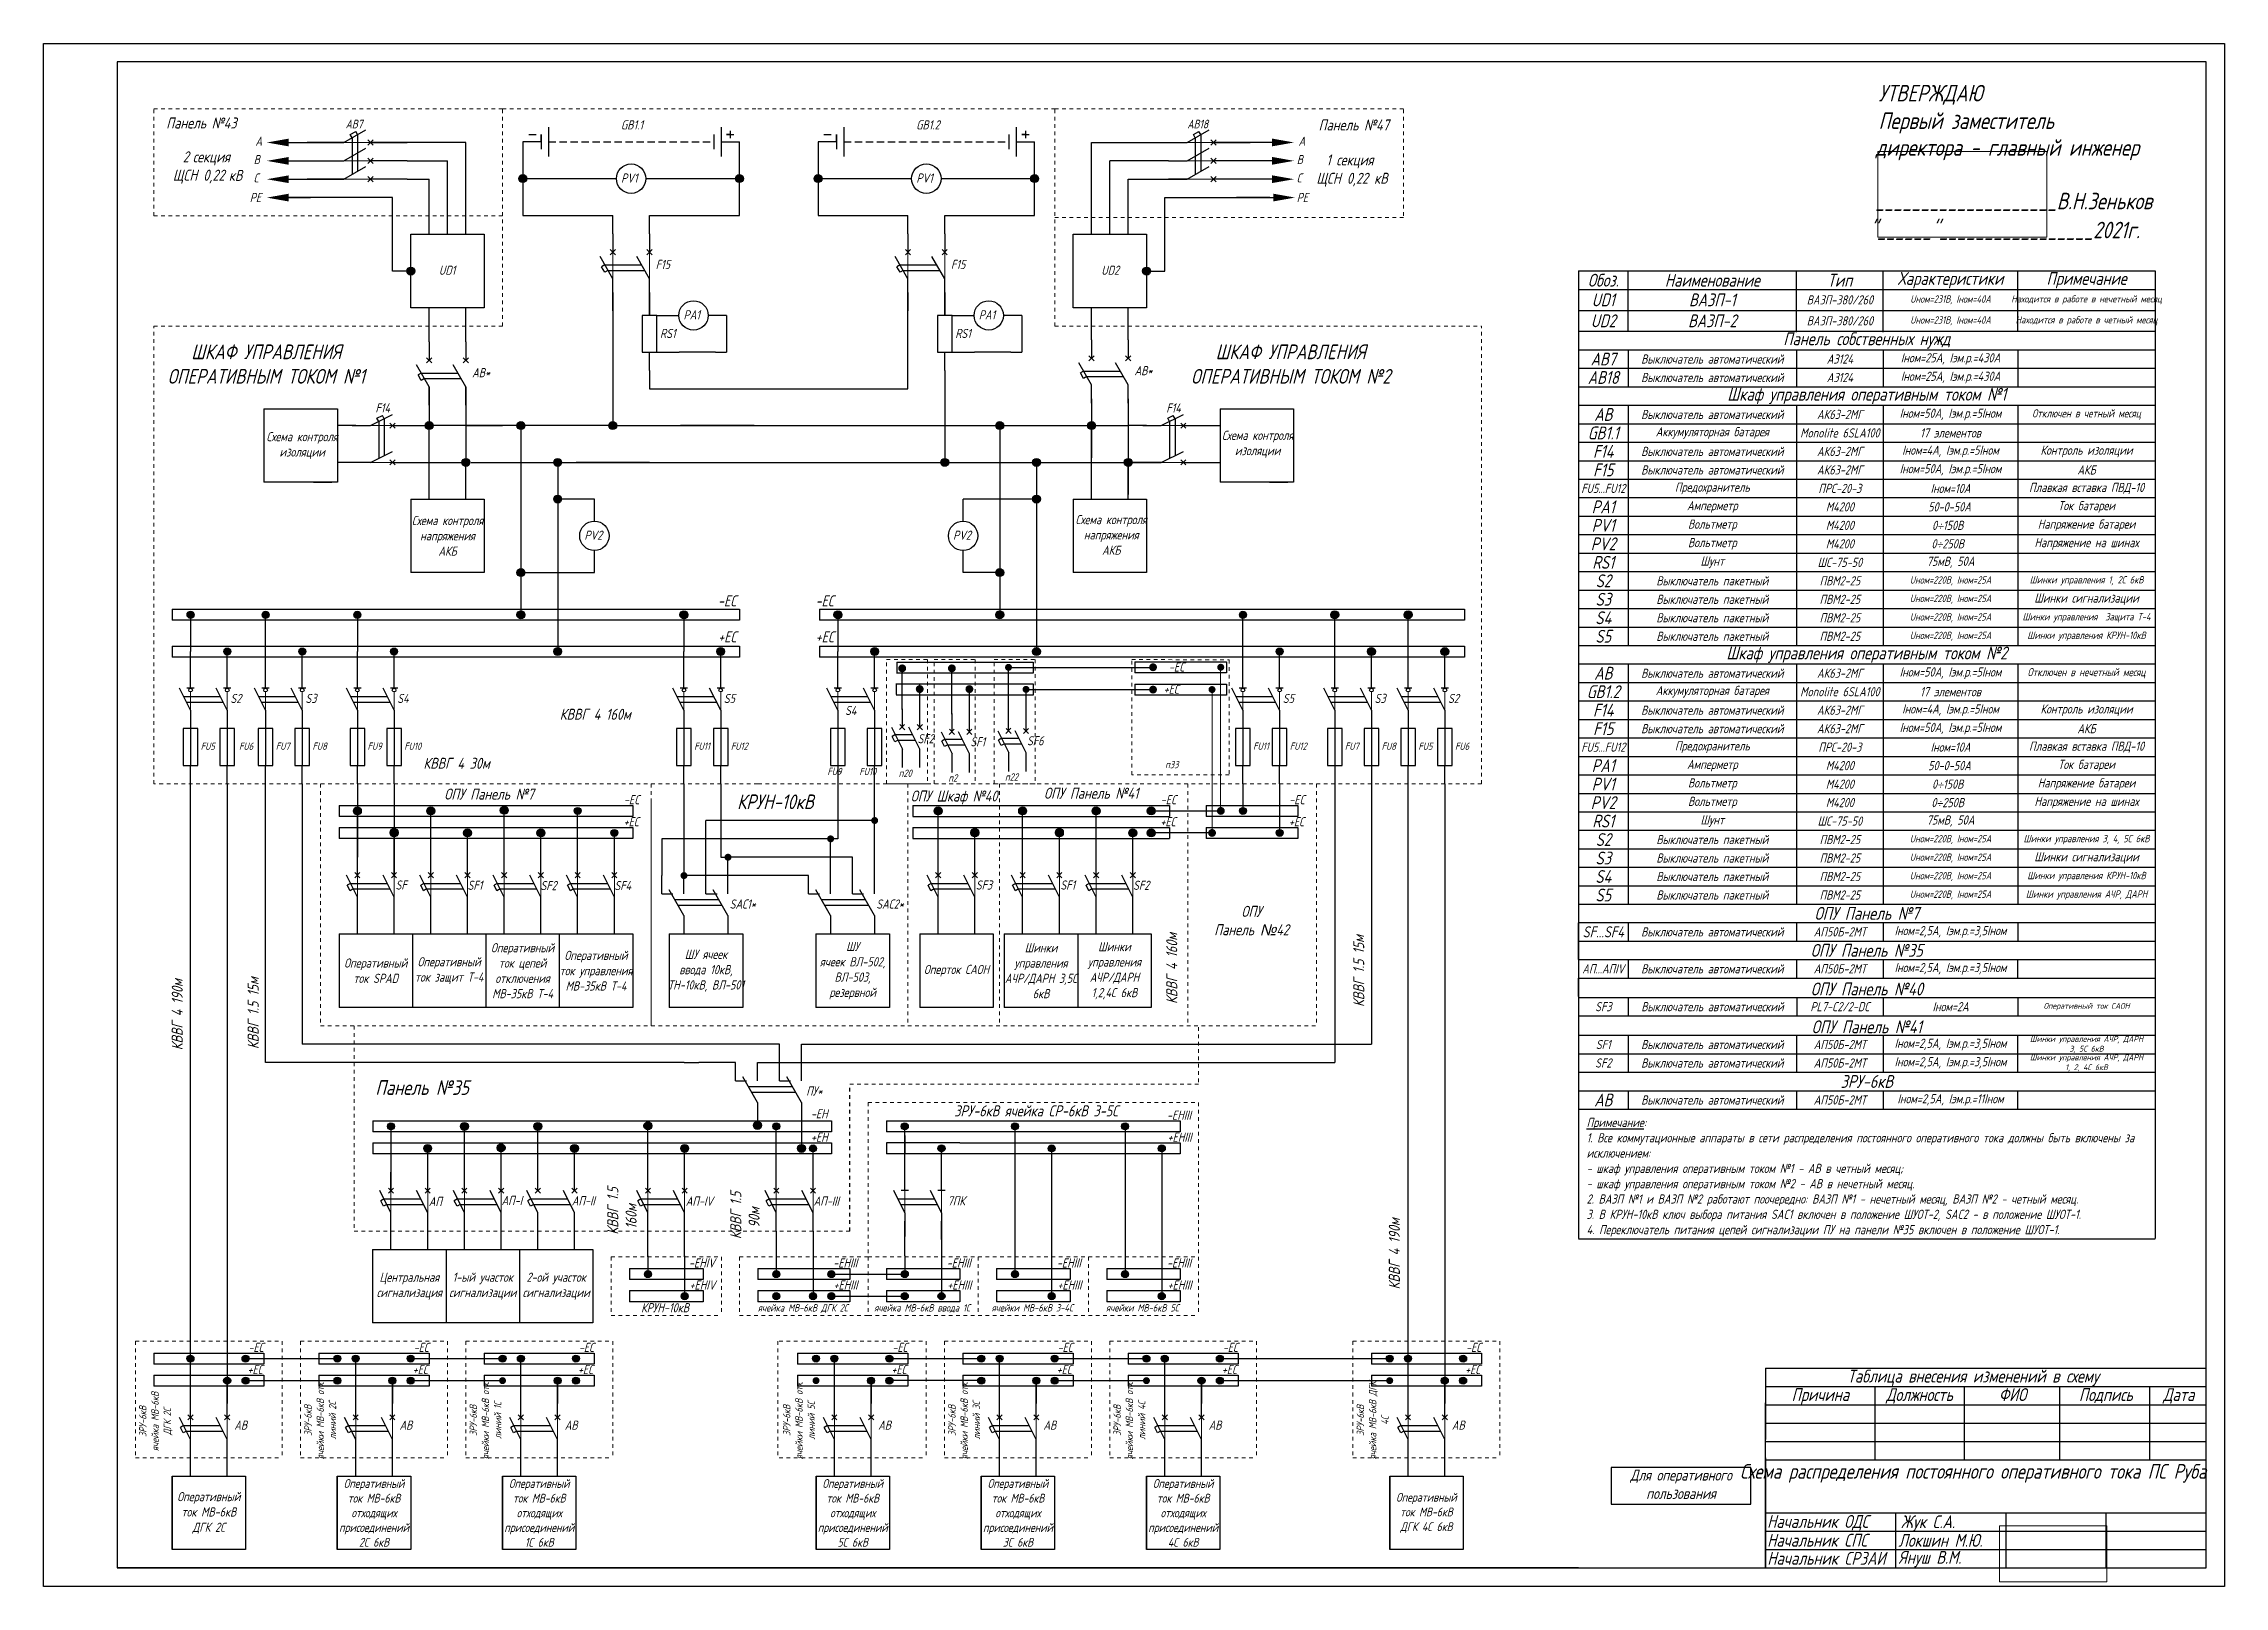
# Model space of a CAD drawing. Header units: millimetres. Extents: x 9 to 2386, y -218 to 2224.
# Drawn here: x 1792 to 2386, y 1804 to 2224 of the extents above; entities outside this region: 2.
import ezdxf

# ---------------------------------------------------------------- set-up
doc = ezdxf.new("R2010")
doc.units = ezdxf.units.MM
doc.linetypes.add('JIS_02_1.0', pattern=[2, 1, -1])
doc.layers.add('Разрывы', color=12, linetype='Continuous', lineweight=13)
doc.styles.add('eskdw', font='', dxfattribs={"oblique": 15})
doc.styles.get("Standard").update_dxf_attribs({"font": '', "oblique": 15, "height": 2.5})
doc.styles.get('eskdw').set_extended_font_data('GOST type A')
doc.styles.get('Standard').set_extended_font_data('GOST type A')
picture_1 = doc.add_image_def('image1.png', size_in_pixel=(701, 356))
picture_2 = doc.add_image_def('image2.png', size_in_pixel=(692, 361))

msp = doc.modelspace()

# ---------------------------------------------------------------- texts
at = {"style": 'eskdw', "oblique": 15}
for s, height, p in [('УТВЕРЖДАЮ', 4.5, (2291.47, 2208.21)), ('Первый заместитель', 4.5, (2291.47, 2200.71)), ('А', 2.5, (1849.31, 2196.14)), ('АВ7', 2.355, (1873.9, 2200.88)), ('АВ18', 2.355, (2103.17, 2200.88)), ('А', 2.5, (2133.44, 2196.14)), ('директора - главный инженер ', 4.5, (2290.66, 2193.42)), ('В', 2.5, (1848.85, 2191.14)), ('В', 2.5, (2132.97, 2191.14)), ('С', 2.5, (1848.85, 2186.14)), ('PV1', 2.5, (1948.95, 2186.1)), ('PV1', 2.5, (2029.37, 2186.1)), ('С', 2.5, (2132.97, 2186.14)), ('PE', 2.5, (1847.8, 2180.8)), ('PE', 2.5, (2132.96, 2180.8)), ('____________________В.Н.Зеньков', 4.5, (2290.62, 2178.84)), ('"______"_________________2021г. ', 4.5, (2289, 2170.95)), ('UD1', 2.5, (1899.31, 2161.01)), ('F15', 2.5, (1958.36, 2162.58)), ('F15', 2.5, (2038.78, 2162.58)), ('UD2', 2.5, (2079.73, 2161.01)), ('PA1', 2.5, (1965.95, 2148.86)), ('PA1', 2.5, (2046.37, 2148.86)), ('RS1', 2.5, (1959.54, 2143.79)), ('RS1', 2.5, (2039.95, 2143.79)), ('АВ*', 2.5, (1908.36, 2133.12)), ('АВ*', 2.5, (2088.78, 2133.67)), ('F14', 2.5, (1882.02, 2123.51)), ('F14', 2.5, (2097.43, 2123.51)), ('PV2', 2.5, (1938.95, 2088.86)), ('PV2', 2.5, (2039.37, 2088.86)), ('SF2', 2.5, (2029.68, 2033.46)), ('SF1', 2.5, (2044.06, 2032.63)), ('SF6', 2.5, (2059.49, 2032.9)), ('SF', 2.5, (1887.49, 1993.63)), ('SF1', 2.5, (1907.11, 1993.56)), ('SF2', 2.5, (1926.96, 1993.48)), ('SF4', 2.5, (1947.11, 1993.48)), ('SF3', 2.5, (2045.55, 1993.63)), ('SF1', 2.5, (2068.57, 1993.63)), ('SF2', 2.5, (2088.39, 1993.56)), ('АП', 2.5, (1896.55, 1907.5)), ('АП-I', 2.5, (1916.36, 1907.75)), ('АП-II', 2.5, (1935.51, 1907.67)), ('АП-IV', 2.5, (1966.55, 1907.59)), ('АП-III', 2.5, (2001.36, 1907.59)), ('АВ', 2.5, (1843.57, 1846.58)), ('АВ', 2.5, (1888.57, 1846.58)), ('АВ', 2.5, (1933.57, 1846.58)), ('АВ', 2.5, (2018.96, 1846.58)), ('АВ', 2.5, (2063.96, 1846.58)), ('АВ', 2.5, (2108.96, 1846.58)), ('АВ', 2.5, (2175.22, 1846.58)), ('Начальник ОДС', 3.5, (2261.1, 1819.87)), ('Начальник СПС', 3.5, (2261.11, 1814.76)), ('Локшин М.Ю.', 3.5, (2296.88, 1814.73)), ('Жук С.А.', 3.5, (2297.54, 1819.79)), ('Начальник СРЗАИ ', 3.5, (2261.15, 1809.83)), ('Януш В.М.', 3.5, (2296.92, 1810.09))]:
    msp.add_text(s, height=height, dxfattribs=at).set_placement(p)
at = {"color": 0, "style": 'eskdw', "oblique": 15}
for s, height, p in [('GB1.1', 2.5, (1948.89, 2200.58)), ('GB1.2', 2.5, (2029.31, 2200.58)), ('2', 3, (1829.56, 2191.63)), ('секция', 3, (1832.29, 2191.63)), ('1', 3, (2141.03, 2190.79)), ('секция', 3, (2143.76, 2190.79)), ('ЩСН ', 3, (1826.85, 2186.63)), ('0,22 ', 3, (1835.15, 2186.63)), ('кВ', 3, (1842.09, 2186.58)), ('ЩСН ', 3, (2138.32, 2185.79)), ('0,22 ', 3, (2146.62, 2185.79)), ('кВ', 3, (2154.05, 2185.79)), ('-EC', 2.5, (2098.13, 2052.99)), ('+EС', 2.5, (2096.71, 2046.94)), ('S2', 2.5, (1842.52, 2044.42)), ('S3', 2.5, (1862.96, 2044.43)), ('S4', 2.5, (1887.96, 2044.43)), ('S5', 2.5, (1976.91, 2044.42)), ('S4', 2.5, (2009.93, 2041.15)), ('S5', 2.5, (2129.17, 2044.43)), ('S3', 2.5, (2154.17, 2044.43)), ('S2', 2.5, (2174.17, 2044.42)), ('FU5', 2, (1834.44, 2031.67)), ('FU6', 2, (1844.88, 2031.67)), ('FU7', 2, (1854.88, 2031.68)), ('FU8', 2, (1864.88, 2031.68)), ('FU9', 2, (1879.88, 2031.68)), ('FU10', 2, (1889.88, 2031.68)), ('FU11', 2, (1968.84, 2031.67)), ('FU12', 2, (1978.84, 2031.67)), ('FU11', 2, (2121.09, 2031.68)), ('FU12', 2, (2131.09, 2031.68)), ('FU7', 2, (2146.09, 2031.68)), ('FU8', 2, (2156.09, 2031.68)), ('FU5', 2, (2166.09, 2031.67)), ('FU6', 2, (2176.09, 2031.67)), ('FU9', 2, (2005.13, 2024.8)), ('FU10', 2, (2013.83, 2024.78)), ('-EC', 2.5, (1949.69, 2016.85)), ('-EC', 2.5, (2095.91, 2016.85)), ('-EC', 2.5, (2130.91, 2016.85)), ('+EС', 2.5, (1949.61, 2010.85)), ('+EС', 2.5, (2095.82, 2010.85)), ('+EС', 2.5, (2130.82, 2010.85)), ('SAС1*', 2.5, (1978.5, 1988.45)), ('SAС2*', 2.5, (2018.44, 1988.45)), ('ПУ*', 2.5, (1999.36, 1937.56)), ('-EH', 2.5, (2000.63, 1931.35)), ('+EH', 2.5, (2000.64, 1924.97))]:
    msp.add_text(s, height=height, dxfattribs=at).set_placement(p)
for s, insert, char_height, width, attachment_point in [('Панель №43', (1825.05, 2203.84), 3, 22.3447, 1), ('Панель №47', (2138.93, 2203.3), 3, 22.3447, 1), ('\\pxqc;ШКАФ УПРАВЛЕНИЯ \\PОПЕРАТИВНЫМ ТОКОМ №1', (1817.73, 2142.04), 4, 69.1479, 1), ('\\pxqc;ШКАФ УПРАВЛЕНИЯ \\PОПЕРАТИВНЫМ ТОКОМ №2', (2096.76, 2142.04), 4, 69.1479, 1), ('\\pxqc;Контроль изоляции', (2348.1, 2112.93), 2.5, 37.3497, 5), ('АКБ', (2348.1, 2107.89), 2.5, 37.3497, 5), ('\\pxqc;Плавкая вставка ПВД-10', (2348.1, 2102.86), 2.5, 37.3497, 5), ('\\pxqc;Ток батареи', (2348.1, 2097.83), 2.5, 37.3497, 5), ('\\pxqc;Напряжение батареи', (2348.1, 2092.8), 2.5, 37.3497, 5), ('\\pxqc;Напряжение на шинах', (2348.1, 2087.77), 2.5, 37.3497, 5), ('75мВ, 50А', (2311.05, 2082.73), 2.5, 36.7481, 5), ('-EС ', (1977.82, 2072.24), 3, 17.6916, 5), ('-EС ', (2004.39, 2072.24), 3, 17.6916, 5), ('+EС', (1977.86, 2062.44), 3, 17.6916, 5), ('+EС', (2004.42, 2062.44), 3, 17.6916, 5), ('\\pxqc;Контроль изоляции', (2348.1, 2042.48), 2.5, 37.3497, 5), ('{\\fGOST type A|b1|i0|c204|p34;КВВГ 4 160м}', (1932.23, 2042.87), 3, 55.0003, 1), ('\\pxqc;АКБ', (2348.1, 2037.45), 2.5, 37.3497, 5), ('\\pxqc;Плавкая вставка ПВД-10', (2348.1, 2032.42), 2.5, 37.3497, 5), ('{\\fGOST type A|b1|i0|c204|p34;КВВГ 4 30м}', (1895.09, 2029.52), 3, 55.0003, 1), ('\\pxqc;Ток батареи', (2348.1, 2027.39), 2.5, 37.3497, 5), ('\\pxqc;ОПУ Панель №7', (1885.49, 2021.14), 3, 55.0003, 1), ('\\pxqc;ОПУ Шкаф №40', (2012.15, 2020.62), 3, 55.0003, 1), ('\\pxqc;ОПУ Панель №41', (2049.51, 2021.38), 3, 55.0003, 1), ('\\pxqc;Напряжение батареи', (2348.1, 2022.35), 2.5, 37.3497, 5), ('КРУН-10кВ', (1980.54, 2019.54), 4, 19.9456, 1), ('75мВ, 50А', (2311.05, 2012.29), 2.5, 36.7481, 5), ('\\pxqc;Напряжение на шинах', (2348.1, 2017.32), 2.5, 37.3497, 5), ('\\pxqc;ОПУ \\PПанель {\\fArial|b0|i0|c0|p34;№}42', (2093.17, 1989.21), 3, 55.0003, 1), ('\\pxqc;Панель №35', (1880.85, 1941.74), 4, 27.7881, 1), ('\\pxqc;ЗРУ-6кВ ячейка СР-6кВ 3-5С', (2017.01, 1934.9), 3, 90, 1), ('{\\LПримечание}:\\P1. Все коммутационные аппараты в сети распределения постоянного оперативного тока должны быть включены за исключением: \\P- шкаф управления оперативным током №1 - АВ в четный месяц;\\P- шкаф управления оперативным током №2 - АВ в нечетный месяц.\\P2. ВАЗП №1 и ВАЗП №2 работают поочередно: ВАЗП №1 - нечетный месяц, ВАЗП №2 - четный месяц. \\P3. В КРУН-10кВ ключ выбора питания SAC1 включен в положение ШУОТ-2, SAC2 - в положение ШУОТ-1.\\P4. Переключатель питания цепей сигнализации ПУ на панели №35 включен в положение ШУОТ-1.', (2211.93, 1931.49), 2.5, 157.0721, 1), ('\\pxqc;Оперативный ток МВ-6кВ ДГК 2С', (1836.65, 1823.95), 2.5, 20, 5), ('\\pxqc;Оперативный ток МВ-6кВ отходящих присоединений 2С 6кВ', (1881.65, 1823.95), 2.4, 20, 5), ('\\pxqc;Оперативный ток МВ-6кВ отходящих присоединений 1С 6кВ', (1926.65, 1823.95), 2.4, 20, 5), ('\\pxqc;Оперативный ток МВ-6кВ отходящих присоединений 5С 6кВ', (2012.04, 1823.95), 2.4, 20, 5), ('\\pxqc;Оперативный ток МВ-6кВ отходящих присоединений 3С 6кВ', (2057.04, 1823.95), 2.4, 20, 5), ('\\pxqc;Оперативный ток МВ-6кВ отходящих присоединений 4С 6кВ', (2102.04, 1823.95), 2.4, 20, 5), ('\\pxqc;Оперативный ток МВ-6кВ ДГК 4С 6кВ', (2168.3, 1823.95), 2.4, 20, 5)]:
    msp.add_mtext(s, dxfattribs=dict(insert=insert, char_height=char_height, width=width, attachment_point=attachment_point))
at = {"lineweight": -2, "attachment_point": 5, "style": 'eskdw'}
for s, insert, char_height, width in [('Обоз.', (2216.46, 2159.54), 3.5, 13.3857), ('Наименование', (2246.17, 2159.54), 3.5, 45.8138), ('Тип', (2280.91, 2159.54), 3.5, 23.4148), ('Характеристики', (2311.05, 2159.54), 3.5, 36.6281), ('Примечание', (2348.1, 2159.54), 3.5, 37.2297), ('UD1', (2216.46, 2154.18), 3.5, 13.3857), ('ВАЗП-1', (2246.17, 2154.18), 3.5, 45.8138), ('ВАЗП-380/260', (2280.91, 2154.18), 2.5, 23.4148), ('Uном=231В, Iном=40А', (2311.05, 2154.18), 2, 36.6281), ('Находится в работе в нечетный месяц', (2348.1, 2154.18), 1.9, 37.2297), ('UD2', (2216.46, 2148.48), 3.5, 13.3857), ('ВАЗП-2', (2246.17, 2148.48), 3.5, 45.8138), ('Панель собственных нужд', (2288.24, 2143.12), 3.5, 156.9521), ('ВАЗП-380/260', (2280.91, 2148.48), 2.5, 23.4148), ('Uном=231В, Iном=40А', (2311.05, 2148.48), 2, 36.6281), ('Находится в работе в четный месяц', (2348.1, 2148.48), 1.9, 37.2297), ('АВ7', (2216.46, 2138.08), 3.5, 13.3857), ('Выключатель автоматический', (2246.17, 2138.08), 2.5, 45.8138), ('А3124', (2280.91, 2138.08), 2.5, 23.4148), ('Iном=25А, Iэм.р.=430А', (2311.05, 2138.08), 2.5, 36.6281), ('АВ18', (2216.46, 2133.05), 3.5, 13.3857), ('Выключатель автоматический', (2246.17, 2133.05), 2.5, 45.8138), ('А3124', (2280.91, 2133.05), 2.5, 23.4148), ('Iном=25А, Iэм.р.=430А', (2311.05, 2133.05), 2.5, 36.6281), ('Шкаф управления оперативным током №1', (2288.24, 2128.02), 3.5, 156.9521), ('АВ', (2216.46, 2122.99), 3.5, 13.3857), ('Выключатель автоматический', (2246.17, 2122.99), 2.5, 45.8138), ('АК63-2МГ', (2280.91, 2122.99), 2.5, 23.4148), ('Iном=50А, Iэм.р.=5Iном', (2311.05, 2122.99), 2.5, 36.6281), ('Отключен в четный месяц', (2348.1, 2122.99), 2.2, 37.2297), ('GB1.1', (2216.46, 2117.96), 3.5, 13.3857), ('F14', (2216.46, 2112.93), 3.5, 13.3857), ('Аккумуляторная батарея', (2246.17, 2117.96), 2.5, 45.8138), ('Monolite 6SLA100', (2280.91, 2117.96), 2.5, 23.4148), ('17 элементов', (2311.05, 2117.96), 2.5, 36.6281), ('F15', (2216.46, 2107.89), 3.5, 13.3857), ('Выключатель автоматический', (2246.17, 2112.93), 2.5, 45.8138), ('Выключатель автоматический', (2246.17, 2107.89), 2.5, 45.8138), ('АК63-2МГ', (2280.91, 2112.93), 2.5, 23.4148), ('АК63-2МГ', (2280.91, 2107.89), 2.5, 23.4148), ('Iном=50А, Iэм.р.=5Iном', (2311.05, 2107.89), 2.5, 36.6281), ('Iном=4А, Iэм.р.=5Iном', (2311.05, 2112.93), 2.5, 36.6281), ('FU5...FU12', (2216.46, 2102.86), 2.5, 13.3857), ('Предохранитель ', (2246.17, 2102.86), 2.5, 45.8138), ('ПРС-20-3', (2280.91, 2102.86), 2.5, 23.4148), ('Iном=10А', (2311.05, 2102.86), 2.5, 36.6281), ('PA1', (2216.46, 2097.83), 3.5, 13.3857), ('Амперметр', (2246.17, 2097.83), 2.5, 45.8138), ('М4200', (2280.91, 2097.83), 2.5, 23.4148), ('50-0-50A', (2310.76, 2097.83), 2.5, 37.2297), ('PV1', (2216.46, 2092.8), 3.5, 13.3857), ('Вольтметр', (2246.17, 2092.8), 2.5, 45.8138), ('М4200', (2280.91, 2092.8), 2.5, 23.4148), ('0{\\fArial|b0|i0|c204|p34;\\H0.8333x;÷}150В', (2310.27, 2092.8), 2.5, 37.2297), ('PV2', (2216.46, 2087.77), 3.5, 13.3857), ('Вольтметр', (2246.17, 2087.77), 2.5, 45.8138), ('М4200', (2280.91, 2087.77), 2.5, 23.4148), ('0{\\fArial|b0|i0|c204|p34;\\H0.8333x;÷}250В', (2310.27, 2087.77), 2.5, 37.2297), ('RS1', (2216.46, 2082.73), 3.5, 13.3857), ('S2', (2216.46, 2077.7), 3.5, 13.3857), ('Шунт', (2246.17, 2082.73), 2.5, 45.8138), ('ШС-75-50', (2280.91, 2082.73), 2.5, 23.4148), ('S3', (2216.46, 2072.67), 3.5, 13.3857), ('Выключатель пакетный', (2246.17, 2077.7), 2.5, 45.8138), ('Выключатель пакетный', (2246.17, 2072.67), 2.5, 45.8138), ('ПВМ2-25', (2280.91, 2077.7), 2.5, 23.4148), ('ПВМ2-25', (2280.91, 2072.67), 2.5, 23.4148), ('Uном=220В, Iном=25А', (2311.05, 2077.7), 2, 36.6281), ('Uном=220В, Iном=25А', (2311.05, 2072.67), 2, 36.6281), ('Шинки управления 1, 2С 6кВ', (2348.1, 2077.7), 2, 37.2297), ('Шинки сигнализации', (2348.1, 2072.67), 2.5, 37.2297), ('S4', (2216.46, 2067.64), 3.5, 13.3857), ('Выключатель пакетный', (2246.17, 2067.64), 2.5, 45.8138), ('ПВМ2-25', (2280.91, 2067.64), 2.5, 23.4148), ('Uном=220В, Iном=25А', (2311.05, 2067.64), 2, 36.6281), ('Шинки управления  Защита Т-4', (2348.1, 2067.64), 2, 37.2297), ('S5', (2216.46, 2062.61), 3.5, 13.3857), ('Выключатель пакетный', (2246.17, 2062.61), 2.5, 45.8138), ('ПВМ2-25', (2280.91, 2062.61), 2.5, 23.4148), ('Uном=220В, Iном=25А', (2311.05, 2062.61), 2, 36.6281), ('Шинки управления КРУН-10кВ', (2348.1, 2062.61), 2, 37.2297), ('Шкаф управления оперативным током №2', (2288.24, 2057.58), 3.5, 156.9521), ('АВ', (2216.46, 2052.54), 3.5, 13.3857), ('Выключатель автоматический', (2246.17, 2052.54), 2.5, 45.8138), ('АК63-2МГ', (2280.91, 2052.54), 2.5, 23.4148), ('Iном=50А, Iэм.р.=5Iном', (2311.05, 2052.54), 2.5, 36.6281), ('Отключен в нечетный месяц', (2348.1, 2052.54), 2.2, 37.2297), ('GB1.2', (2216.46, 2047.51), 3.5, 13.3857), ('F14', (2216.46, 2042.48), 3.5, 13.3857), ('Выключатель автоматический', (2246.17, 2042.48), 2.5, 45.8138), ('Аккумуляторная батарея', (2246.17, 2047.51), 2.5, 45.8138), ('Monolite 6SLA100', (2280.91, 2047.51), 2.5, 23.4148), ('АК63-2МГ', (2280.91, 2042.48), 2.5, 23.4148), ('Iном=4А, Iэм.р.=5Iном', (2311.05, 2042.48), 2.5, 36.6281), ('17 элементов', (2311.05, 2047.51), 2.5, 36.6281), ('F15', (2216.46, 2037.45), 3.5, 13.3857), ('Выключатель автоматический', (2246.17, 2037.45), 2.5, 45.8138), ('АК63-2МГ', (2280.91, 2037.45), 2.5, 23.4148), ('Iном=50А, Iэм.р.=5Iном', (2311.05, 2037.45), 2.5, 36.6281), ('FU5...FU12', (2216.46, 2032.42), 2.5, 13.3857), ('Предохранитель ', (2246.17, 2032.42), 2.5, 45.8138), ('ПРС-20-3', (2280.91, 2032.42), 2.5, 23.4148), ('Iном=10А', (2311.05, 2032.42), 2.5, 36.6281), ('PA1', (2216.46, 2027.39), 3.5, 13.3857), ('Амперметр', (2246.17, 2027.39), 2.5, 45.8138), ('М4200', (2280.91, 2027.39), 2.5, 23.4148), ('50-0-50A', (2310.76, 2027.39), 2.5, 37.2297), ('PV1', (2216.46, 2022.35), 3.5, 13.3857), ('Вольтметр', (2246.17, 2022.35), 2.5, 45.8138), ('М4200', (2280.91, 2022.35), 2.5, 23.4148), ('0{\\fArial|b0|i0|c204|p34;\\H0.8333x;÷}150В', (2310.27, 2022.35), 2.5, 37.2297), ('PV2', (2216.46, 2017.32), 3.5, 13.3857), ('RS1', (2216.46, 2012.29), 3.5, 13.3857), ('Вольтметр', (2246.17, 2017.32), 2.5, 45.8138), ('Шунт', (2246.17, 2012.29), 2.5, 45.8138), ('М4200', (2280.91, 2017.32), 2.5, 23.4148), ('0{\\fArial|b0|i0|c204|p34;\\H0.8333x;÷}250В', (2310.27, 2017.32), 2.5, 37.2297), ('S2', (2216.46, 2007.26), 3.5, 13.3857), ('Выключатель пакетный', (2246.17, 2007.26), 2.5, 45.8138), ('ШС-75-50', (2280.91, 2012.29), 2.5, 23.4148), ('ПВМ2-25', (2280.91, 2007.26), 2.5, 23.4148), ('Uном=220В, Iном=25А', (2311.05, 2007.26), 2, 36.6281), ('Шинки управления 3, 4, 5С 6кВ', (2348.1, 2007.26), 2, 37.2297), ('S3', (2216.46, 2002.23), 3.5, 13.3857), ('Выключатель пакетный', (2246.17, 2002.23), 2.5, 45.8138), ('ПВМ2-25', (2280.91, 2002.23), 2.5, 23.4148), ('Uном=220В, Iном=25А', (2311.05, 2002.23), 2, 36.6281), ('Шинки сигнализации', (2348.1, 2002.23), 2.5, 37.2297), ('S4', (2216.46, 1997.2), 3.5, 13.3857), ('Выключатель пакетный', (2246.17, 1997.2), 2.5, 45.8138), ('ПВМ2-25', (2280.91, 1997.2), 2.5, 23.4148), ('Uном=220В, Iном=25А', (2311.05, 1997.2), 2, 36.6281), ('Шинки управления КРУН-10кВ', (2348.1, 1997.2), 2, 37.2297), ('S5', (2216.46, 1992.16), 3.5, 13.3857), ('Выключатель пакетный', (2246.17, 1992.16), 2.5, 45.8138), ('ПВМ2-25', (2280.91, 1992.16), 2.5, 23.4148), ('Uном=220В, Iном=25А', (2311.05, 1992.16), 2, 36.6281), ('Шинки управления АЧР, ДАРН', (2348.1, 1992.16), 2, 37.2297), ('ОПУ Панель №7', (2288.24, 1987.16), 3.5, 156.9521), ('SF...SF4', (2216.46, 1982.13), 3, 13.3857), ('Выключатель автоматический', (2246.17, 1982.13), 2.5, 45.8138), ('ОПУ Панель №35', (2288.24, 1977.1), 3.5, 156.9521), ('АП50Б-2МТ', (2280.91, 1982.13), 2.5, 23.4148), ('Iном=2,5А, Iэм.р.=3,5Iном', (2311.05, 1982.13), 2.5, 36.6281), ('АП...АПIV', (2216.46, 1972.07), 2.5, 13.3857), ('Выключатель автоматический', (2246.17, 1972.07), 2.5, 45.8138), ('АП50Б-2МТ', (2280.91, 1972.07), 2.5, 23.4148), ('Iном=2,5А, Iэм.р.=3,5Iном', (2311.05, 1972.07), 2.5, 36.6281), ('ОПУ Панель №40', (2288.26, 1966.58), 3.5, 156.9521), ('SF3', (2216.48, 1961.76), 2.5, 13.3857), ('Выключатель автоматический', (2246.2, 1961.76), 2.5, 45.8138), ('PL7-C2/2-DC', (2280.93, 1961.76), 2.5, 23.4148), ('Iном=2А', (2311.07, 1961.76), 2.5, 36.6281), ('Оперативный ток САОН', (2348.12, 1961.76), 1.6, 37.2297), ('ОПУ Панель №41', (2288.24, 1956.28), 3.5, 156.9521), ('SF1', (2216.46, 1951.46), 2.5, 13.3857), ('Выключатель автоматический', (2246.17, 1951.46), 2.5, 45.8138), ('АП50Б-2МТ', (2280.91, 1951.46), 2.5, 23.4148), ('Iном=2,5А, Iэм.р.=3,5Iном', (2311.05, 1951.46), 2.5, 36.6281), ('Шинки управления АЧР, ДАРН\\P3, 5С 6кВ', (2348.1, 1951.46), 1.6, 37.2297), ('\\pxqc;Шинки управления АЧР, ДАРН\\P1, 2, 4С 6кВ', (2348.1, 1946.43), 1.6, 37.2297), ('SF2', (2216.46, 1946.43), 2.5, 13.3857), ('Выключатель автоматический', (2246.17, 1946.43), 2.5, 45.8138), ('АП50Б-2МТ', (2280.91, 1946.43), 2.5, 23.4148), ('ЗРУ-6кВ', (2288.24, 1941.4), 3.5, 156.9521), ('Iном=2,5А, Iэм.р.=3,5Iном', (2311.05, 1946.43), 2.5, 36.6281), ('АВ', (2216.46, 1936.36), 3.5, 13.3857), ('Выключатель автоматический', (2246.17, 1936.36), 2.5, 45.8138), ('АП50Б-2МТ', (2280.91, 1936.36), 2.5, 23.4148), ('Iном=2,5А, Iэм.р.=11Iном', (2311.05, 1936.36), 2.5, 36.6281)]:
    msp.add_mtext(s, dxfattribs=dict(at, insert=insert, char_height=char_height, width=width))
at = {"style": 'eskdw'}
for s, insert, char_height, width, attachment_point in [('Схема контроля изоляции', (1862.07, 2114.52), 2.5, 20, 5), ('Схема контроля изоляции', (2122.32, 2114.89), 2.5, 20, 5), ('Схема контроля напряжения АКБ', (1901.67, 2089.95), 2.5, 20, 5), ('Схема контроля напряжения \\PАКБ', (2082.45, 2090.2), 2.5, 20, 5), ('Оперативный ток цепей отключения МВ-35кВ Т-4', (1922.11, 1971.56), 2.5, 20, 5), ('ШУ \\Pячеек ВЛ-502, ВЛ-503, резервной', (2012.01, 1971.56), 2.5, 20, 5), ('Шинки управления АЧР/ДАРН 3,5С 6кВ', (2063.32, 1971.56), 2.5, 20, 5), ('Шинки управления АЧР/ДАРН 1,2,4С 6кВ', (2083.32, 1971.56), 2.5, 20, 5), ('Оперативный ток SPAD', (1882.11, 1971.56), 2.5, 20, 5), ('Оперативный ток защит Т-4', (1902.11, 1971.56), 2.5, 20, 5), ('Оперативный ток управления МВ-35кВ Т-4', (1942.11, 1971.56), 2.5, 20, 5), ('ШУ ячеек\\Pввода 10кВ,\\PТН-10кВ, ВЛ-501', (1972.07, 1971.56), 2.5, 20, 5), ('Оперток САОН', (2040.3, 1971.56), 2.5, 20, 5), ('Центральная сигнализация', (1891.26, 1885.68), 2.5, 20, 5), ('1-ый участок сигнализации', (1911.26, 1885.68), 2.5, 20, 5), ('2-ой участок сигнализации', (1931.26, 1885.68), 2.5, 20, 5), ('\\pxqc;КРУН-10кВ', (1942.5, 1881.05), 2.5, 36.8198, 1), ('\\pxqc; \\P{\\H0.72x;    \\P\\H1.1111x;ячейка МВ-6кВ ДГК 2С}', (1975.86, 1887.94), 2.5, 45.2207, 1), ('\\pxqc; \\P{\\H0.72x;    \\P\\H1.1111x;ячейка МВ-6кВ ввода 1С}', (2008.36, 1887.94), 2.5, 45.2207, 1), ('\\pxqc; \\P{\\H0.72x;    \\P\\H1.1111x;ячейки МВ-6кВ 3-4С}', (2038.36, 1887.94), 2.5, 45.2207, 1), ('\\pxqc; \\P{\\H0.72x;    \\P\\H1.1111x;ячейки МВ-6кВ 5С}', (2068.36, 1887.94), 2.5, 45.2207, 1), ('\\pxqc;Таблица внесения изменений в схему', (2255.94, 1862.94), 3.5, 122.5425, 1), ('\\pxqc;Для оперативного пользования', (2221.2, 1835.74), 3, 32.9128, 1), ('\\pxqc;Схема распределения постоянного оперативного тока ПС Руба', (2255.94, 1837.26), 4, 122.5425, 1)]:
    msp.add_mtext(s, dxfattribs=dict(at, insert=insert, char_height=char_height, width=width, attachment_point=attachment_point))
at = {"char_height": 3, "width": 55.0003, "attachment_point": 1, "rotation": 90}
for s, insert in [('{\\fGOST type A|b1|i0|c204|p34;КВВГ 4 160м}', (2097.43, 1962.5)), ('{\\fGOST type A|b1|i0|c204|p34;КВВГ 1.5 15м}', (2148.35, 1961.68)), ('КВВГ 4 190м', (1826.55, 1949.88)), ('КВВГ 1.5 15м', (1847.24, 1950.21)), ('{\\fGOST type A|b1|i0|c204|p34; КВВГ 1.5\\P  160м}', (1945.17, 1898.17)), ('{\\fGOST type A|b1|i0|c204|p34;КВВГ 1.5\\P  90м}', (1978.67, 1898.48)), ('КВВГ 4 190м', (2158.06, 1884.78))]:
    msp.add_mtext(s, dxfattribs=dict(at, insert=insert))
at = {"color": 0, "char_height": 2.5, "width": 15, "attachment_point": 5, "style": 'eskdw'}
for s, insert in [('-EНIII', (2100.89, 1932.22)), ('+EНIII', (2101.05, 1926.22)), ('7ПК', (2040.24, 1908.9)), ('-EНIV', (1970.94, 1891.99)), ('-EНIII', (2009.98, 1891.99)), ('-EНIII', (2040.89, 1891.99)), ('-EНIII', (2070.89, 1891.99)), ('-EНIII', (2100.89, 1891.99)), ('+EНIV', (1971.09, 1885.99)), ('+EНIII', (2010.05, 1885.99)), ('+EНIII', (2041.05, 1885.99)), ('+EНIII', (2071.05, 1885.99)), ('+EНIII', (2101.05, 1885.99)), ('-EС', (1849.5, 1868.99)), ('-EС', (1894.5, 1868.99)), ('-EС', (1939.5, 1868.99)), ('-EС', (2024.89, 1868.99)), ('-EС', (2069.89, 1868.99)), ('-EС', (2114.89, 1868.99)), ('-EС', (2181.15, 1868.99)), ('+EС', (1849.25, 1862.99)), ('+EС', (1894.25, 1862.99)), ('+EС', (1939.25, 1862.99)), ('+EС', (2024.64, 1862.99)), ('+EС', (2069.64, 1862.99)), ('+EС', (2114.64, 1862.99)), ('+EС', (2180.9, 1862.99))]:
    msp.add_mtext(s, dxfattribs=dict(at, insert=insert))
at = {"char_height": 2, "attachment_point": 1, "rotation": 90, "style": 'eskdw'}
for s, insert, width in [('\\pxqc;ЗРУ-6кВ \\Pячейки МВ-6кВ отх. линий 2С  ', (1862.67, 1838.28), 21.7138), ('\\pxqc;ЗРУ-6кВ \\Pячейки МВ-6кВ отх. линий 1С  ', (1907.67, 1838.28), 21.7138), ('\\pxqc;ЗРУ-6кВ \\Pячейки МВ-6кВ отх. линий 5С  ', (1993.06, 1838.28), 21.7138), ('\\pxqc;ЗРУ-6кВ \\Pячейки МВ-6кВ отх. линий 3С  ', (2038.06, 1838.28), 21.7138), ('\\pxqc;ЗРУ-6кВ \\Pячейки МВ-6кВ отх. линий 4С  ', (2083.06, 1838.28), 21.7138), ('\\pxqc;ЗРУ-6кВ \\Pячейка МВ-6кВ ДГК 4С  ', (2149.32, 1838.28), 21.7138), ('\\pxqc;ЗРУ-6кВ \\Pячейка МВ-6кВ ДГК 2С', (1817.67, 1839.39), 18.8939)]:
    msp.add_mtext(s, dxfattribs=dict(at, insert=insert, width=width))
at = {"char_height": 3.5, "attachment_point": 1}
for s, insert in [('\\pxqc;Причина', (2260.65, 1857.9)), ('\\pxqc;Должность', (2287.67, 1857.9)), ('\\pxqc;ФИО', (2313.02, 1857.9)), ('\\pxqc;{\\fGOST_type_A|b0|i0|c204|p2;Подпись}', (2338.42, 1857.9)), ('\\pxqc;Дата', (2358.26, 1857.9))]:
    msp.add_mtext_dynamic_manual_height_columns(s, width=29.879, gutter_width=12.5, heights=[0], dxfattribs=dict(at, insert=insert))
at = {"layer": 'Разрывы', "char_height": 2, "width": 5.6823, "attachment_point": 1}
for s, insert in [('{\\C0;п20}', (2024.55, 2026.32)), ('{\\C0;п33}', (2097.13, 2028.68)), ('{\\C0;п2}', (2038.08, 2025.03)), ('{\\C0;п22}', (2053.51, 2025.3))]:
    msp.add_mtext(s, dxfattribs=dict(at, insert=insert))

# ---------------------------------------------------------------- blocks, each defined once
blk = doc.blocks.new('*T18')
at = {"color": 0, "linetype": 'ByBlock', "lineweight": -2, "transparency": 16777216}
for p, q in [((0, 0), (157.07, 0)), ((0, 0), (0, -181.83)), ((13.51, 0), (13.51, -105.67)), ((59.44, 0), (59.44, -105.67)), ((82.97, 0), (82.97, -105.67)), ((119.72, 0), (119.72, -105.67)), ((157.07, 0), (157.07, -181.83)), ((0, -12), (157.07, -12)), ((0, -21.67), (157.07, -21.67)), ((0, -34.17), (157.07, -34.17)), ((0, -46.67), (157.07, -46.67)), ((0, -59), (157.07, -59)), ((0, -71.33), (157.07, -71.33)), ((0, -83.67), (157.07, -83.67)), ((0, -96), (157.07, -96)), ((0, -105.67), (157.07, -105.67)), ((0, -113.33), (157.07, -113.33)), ((13.51, -113.33), (13.51, -181.83)), ((59.44, -113.33), (59.44, -181.83)), ((82.97, -113.33), (82.97, -181.83)), ((119.72, -113.33), (119.72, -181.83)), ((0, -123.83), (157.07, -123.83)), ((0, -133.5), (157.07, -133.5)), ((0, -143.17), (157.07, -143.17)), ((0, -152.83), (157.07, -152.83)), ((0, -162.5), (157.07, -162.5)), ((0, -172.17), (157.07, -172.17)), ((0, -181.83), (157.07, -181.83))]:
    blk.add_line(p, q, dxfattribs=at)
at = {"color": 0, "lineweight": -2, "transparency": 16777216, "attachment_point": 2}
for s, insert, char_height, width in [('SA8', (6.75, -1.5), 3.5, 10.5057), ('Выключатель пакетный', (36.47, -1.5), 2.5, 42.9338), ('ПВ2-25М3', (71.21, -1.5), 2.5, 20.5348), ('Uном=220В, Iном=25А', (101.35, -1.5), 2, 33.7481), ('Питание электродвигателей заводки пружин выключателей КРУ-6кВ', (138.4, -1.5), 1.5, 34.3497), ('SA9', (6.75, -13.5), 3.5, 10.5057), ('Выключатель пакетный', (36.47, -13.5), 2.5, 42.9338), ('ПВ2-25М3', (71.21, -13.5), 2.5, 20.5348), ('Uном=220В, Iном=25А', (101.35, -13.5), 2, 33.7481), ('Питание цепей блокировки элементов КРУ-6кВ', (138.4, -13.5), 1.5, 34.3497), ('SA10', (6.75, -23.17), 3.5, 10.5057), ('Выключатель пакетный', (36.47, -23.17), 2.5, 42.9338), ('ПВ2-25М3', (71.21, -23.17), 2.5, 20.5348), ('Uном=220В, Iном=25А', (101.35, -23.17), 2, 33.7481), ('Питание цепей управления и защит выключателей КРУ-6кВ, технологической автоматики агрегатов', (138.4, -23.17), 1.5, 34.3497), ('SA11', (6.75, -35.67), 3.5, 10.5057), ('Выключатель пакетный', (36.47, -35.67), 2.5, 42.9338), ('ПВ2-25М3', (71.21, -35.67), 2.5, 20.5348), ('Uном=220В, Iном=25А', (101.35, -35.67), 2, 33.7481), ('Питание цепей управления и защит выключателей КРУ-6кВ, технологической автоматики агрегатов', (138.4, -35.67), 1.5, 34.3497), ('SA12', (6.75, -48.17), 3.5, 10.5057), ('Выключатель пакетный', (36.47, -48.17), 2.5, 42.9338), ('ПВ2-25М3', (71.21, -48.17), 2.5, 20.5348), ('Uном=220В, Iном=25А', (101.35, -48.17), 2, 33.7481), ('Питание цепей сигнализации', (138.4, -48.17), 2, 34.3497), ('SA15', (6.75, -60.5), 3.5, 10.5057), ('Выключатель пакетный', (36.47, -60.5), 2.5, 42.9338), ('ПВ2-25М3', (71.21, -60.5), 2.5, 20.5348), ('Uном=220В, Iном=25А', (101.35, -60.5), 2, 33.7481), ('Аварийное освещение', (138.4, -60.5), 2, 34.3497), ('SA17', (6.75, -72.83), 3.5, 10.5057), ('Выключатель пакетный', (36.47, -72.83), 2.5, 42.9338), ('ПВ2-25М3', (71.21, -72.83), 2.5, 20.5348), ('Uном=220В, Iном=25А', (101.35, -72.83), 2, 33.7481), ('Питание цепей ТМ', (138.4, -72.83), 2, 34.3497), ('SA22', (6.75, -85.17), 3.5, 10.5057), ('Переключатель ', (36.47, -85.17), 2.5, 42.9338), ('П2Т-1В', (71.21, -85.17), 2.5, 20.5348), ('SF1...SF5', (6.75, -97.5), 2.5, 10.5057), ('Выключатель автоматический', (36.47, -97.5), 2.5, 42.9338), ('АК63-3МГУ3', (71.21, -97.5), 2.5, 20.5348), ('Шкаф распределения оперативного тока', (78.54, -107.17), 3.5, 154.0721), ('АВ', (6.75, -114.83), 3.5, 10.5057), ('Выключатель автоматический', (36.47, -114.83), 2.5, 42.9338), ('АП50Б-2МТ', (71.21, -114.83), 2.5, 20.5348), ('Iном=1,6А, Iэм.р.=11 Iном', (101.35, -114.83), 2.5, 33.7481), ('ШУ КРУН-10кВ', (138.4, -114.83), 2.5, 34.3497), ('S2', (6.75, -125.33), 3.5, 10.5057), ('Выключатель пакетный', (36.47, -125.33), 2.5, 42.9338), ('ПВ2-25М3', (71.21, -125.33), 2.5, 20.5348), ('Uном=220В, Iном=25А', (101.35, -125.33), 2, 33.7481), ('Питание двигателей выключателей', (138.4, -125.33), 1.5, 34.3497), ('S3', (6.75, -135), 3.5, 10.5057), ('Выключатель пакетный', (36.47, -135), 2.5, 42.9338), ('ПВ2-25М3', (71.21, -135), 2.5, 20.5348), ('Uном=220В, Iном=25А', (101.35, -135), 2, 33.7481), ('Питание двигателей выключателей', (138.4, -135), 1.5, 34.3497), ('S4', (6.75, -144.67), 3.5, 10.5057), ('Выключатель пакетный', (36.47, -144.67), 2.5, 42.9338), ('ПВ2-16М3', (71.21, -144.67), 2.5, 20.5348), ('Uном=220В, Iном=16А', (101.35, -144.67), 2, 33.7481), ('Шинки управления и защиты', (138.4, -144.67), 2, 34.3497), ('S5', (6.75, -154.33), 3.5, 10.5057), ('Выключатель пакетный', (36.47, -154.33), 2.5, 42.9338), ('ПВ2-16М3', (71.21, -154.33), 2.5, 20.5348), ('Uном=220В, Iном=16А', (101.35, -154.33), 2, 33.7481), ('Шинки управления и защиты', (138.4, -154.33), 2, 34.3497), ('S6', (6.75, -164), 3.5, 10.5057), ('Выключатель пакетный', (36.47, -164), 2.5, 42.9338), ('ПВ2-16М3', (71.21, -164), 2.5, 20.5348), ('Uном=220В, Iном=16А', (101.35, -164), 2, 33.7481), ('Шинки сигнализации', (138.4, -164), 2, 34.3497), ('S7', (6.75, -173.67), 3.5, 10.5057), ('Выключатель пакетный', (36.47, -173.67), 2.5, 42.9338), ('ПВ2-16М3', (71.21, -173.67), 2.5, 20.5348), ('Uном=220В, Iном=16А', (101.35, -173.67), 2, 33.7481), ('Электромагнитная блокировка', (138.4, -173.67), 2, 34.3497)]:
    blk.add_mtext(s, dxfattribs=dict(at, insert=insert, char_height=char_height, width=width))
blk = doc.blocks.new('*T19')
at = {"color": 0, "linetype": 'ByBlock', "lineweight": -2, "transparency": 16777216}
for p, q in [((0, 0), (157.07, 0)), ((0, 0), (0, -71)), ((157.07, 0), (157.07, -71)), ((0, -39.33), (157.07, -39.33)), ((0, -71), (157.07, -71))]:
    blk.add_line(p, q, dxfattribs=at)

# ---------------------------------------------------------------- hatches: boundary and pattern name
h = msp.add_hatch(color=256)
edge = h.paths.add_edge_path()
edge.add_arc((1922.17, 2187.19), 1.08, 0, 360)
h = msp.add_hatch(color=256)
edge = h.paths.add_edge_path()
edge.add_arc((1981.17, 2187.19), 1.08, 0, 360)
h = msp.add_hatch(color=256)
edge = h.paths.add_edge_path()
edge.add_arc((2002.59, 2187.19), 1.08, 0, 360)
h = msp.add_hatch(color=256)
edge = h.paths.add_edge_path()
edge.add_arc((2061.59, 2187.19), 1.08, 0, 360)
h = msp.add_hatch(color=256)
edge = h.paths.add_edge_path()
edge.add_arc((1891.67, 2162.03), 1.08, 0, 360)
h = msp.add_hatch(color=256)
edge = h.paths.add_edge_path()
edge.add_arc((2092.09, 2162.03), 1.08, 0, 360)
h = msp.add_hatch(color=256)
edge = h.paths.add_edge_path()
edge.add_arc((1896.67, 2119.95), 1.08, 0, 360)
h = msp.add_hatch(color=256)
edge = h.paths.add_edge_path()
edge.add_arc((1921.67, 2119.95), 1.08, 0, 360)
h = msp.add_hatch(color=256)
edge = h.paths.add_edge_path()
edge.add_arc((1946.67, 2119.95), 1.08, 0, 360)
h = msp.add_hatch(color=256)
edge = h.paths.add_edge_path()
edge.add_arc((2052.09, 2119.95), 1.08, 0, 360)
h = msp.add_hatch(color=256)
edge = h.paths.add_edge_path()
edge.add_arc((2077.09, 2119.95), 1.08, 0, 360)
h = msp.add_hatch(color=256)
edge = h.paths.add_edge_path()
edge.add_arc((1906.67, 2109.95), 1.08, 0, 360)
h = msp.add_hatch(color=256)
edge = h.paths.add_edge_path()
edge.add_arc((1931.67, 2109.95), 1.08, 0, 360)
h = msp.add_hatch(color=256)
edge = h.paths.add_edge_path()
edge.add_arc((2037.09, 2109.95), 1.08, 0, 360)
h = msp.add_hatch(color=256)
edge = h.paths.add_edge_path()
edge.add_arc((2062.09, 2109.95), 1.08, 0, 360)
h = msp.add_hatch(color=256)
edge = h.paths.add_edge_path()
edge.add_arc((2087.09, 2109.95), 1.08, 0, 360)
h = msp.add_hatch(color=256)
edge = h.paths.add_edge_path()
edge.add_arc((1931.67, 2099.95), 1.08, 0, 360)
h = msp.add_hatch(color=256)
edge = h.paths.add_edge_path()
edge.add_arc((2062.09, 2099.95), 1.08, 0, 360)
h = msp.add_hatch(color=256)
edge = h.paths.add_edge_path()
edge.add_arc((1921.67, 2079.95), 1.08, 0, 360)
h = msp.add_hatch(color=256)
edge = h.paths.add_edge_path()
edge.add_arc((2052.09, 2079.95), 1.08, 0, 360)
h = msp.add_hatch(color=256)
edge = h.paths.add_edge_path()
edge.add_arc((1831.67, 2068.45), 0.957, 0, 360)
h = msp.add_hatch(color=256)
edge = h.paths.add_edge_path()
edge.add_arc((1831.67, 2068.45), 0.957, 0, 360)
h = msp.add_hatch(color=256)
edge = h.paths.add_edge_path()
edge.add_arc((1852.11, 2068.45), 0.957, 0, 360)
h = msp.add_hatch(color=256)
edge = h.paths.add_edge_path()
edge.add_arc((1877.11, 2068.45), 0.957, 0, 360)
h = msp.add_hatch(color=256)
edge = h.paths.add_edge_path()
edge.add_arc((1921.67, 2068.45), 1.08, 0, 360)
h = msp.add_hatch(color=256)
edge = h.paths.add_edge_path()
edge.add_arc((1921.67, 2068.45), 1.08, 0, 360)
h = msp.add_hatch(color=256)
edge = h.paths.add_edge_path()
edge.add_arc((1921.67, 2068.45), 1.08, 0, 360)
h = msp.add_hatch(color=256)
edge = h.paths.add_edge_path()
edge.add_arc((1966.07, 2068.45), 1.08, 0, 360)
h = msp.add_hatch(color=256)
edge = h.paths.add_edge_path()
edge.add_arc((1966.07, 2068.45), 0.957, 0, 360)
h = msp.add_hatch(color=256)
edge = h.paths.add_edge_path()
edge.add_arc((1966.07, 2068.45), 0.957, 0, 360)
h = msp.add_hatch(color=256)
edge = h.paths.add_edge_path()
edge.add_arc((2008.01, 2068.45), 1.08, 0, 360)
h = msp.add_hatch(color=256)
edge = h.paths.add_edge_path()
edge.add_arc((2008.01, 2068.45), 0.957, 0, 360)
h = msp.add_hatch(color=256)
edge = h.paths.add_edge_path()
edge.add_arc((2008.01, 2068.45), 0.957, 0, 360)
h = msp.add_hatch(color=256)
edge = h.paths.add_edge_path()
edge.add_arc((2008.01, 2068.45), 0.957, 0, 360)
h = msp.add_hatch(color=256)
edge = h.paths.add_edge_path()
edge.add_arc((2052.09, 2068.45), 1.08, 0, 360)
h = msp.add_hatch(color=256)
edge = h.paths.add_edge_path()
edge.add_arc((2118.32, 2068.45), 0.957, 0, 360)
h = msp.add_hatch(color=256)
edge = h.paths.add_edge_path()
edge.add_arc((2143.32, 2068.45), 1.08, 0, 360)
h = msp.add_hatch(color=256)
edge = h.paths.add_edge_path()
edge.add_arc((2143.32, 2068.45), 1.08, 0, 360)
h = msp.add_hatch(color=256)
edge = h.paths.add_edge_path()
edge.add_arc((2143.32, 2068.45), 0.957, 0, 360)
h = msp.add_hatch(color=256)
edge = h.paths.add_edge_path()
edge.add_arc((2143.32, 2068.45), 0.957, 0, 360)
h = msp.add_hatch(color=256)
edge = h.paths.add_edge_path()
edge.add_arc((2143.32, 2068.45), 0.957, 0, 360)
h = msp.add_hatch(color=256)
edge = h.paths.add_edge_path()
edge.add_arc((2143.32, 2068.45), 0.957, 0, 360)
h = msp.add_hatch(color=256)
edge = h.paths.add_edge_path()
edge.add_arc((2163.32, 2068.45), 1.08, 0, 360)
h = msp.add_hatch(color=256)
edge = h.paths.add_edge_path()
edge.add_arc((2163.32, 2068.45), 0.957, 0, 360)
h = msp.add_hatch(color=256)
edge = h.paths.add_edge_path()
edge.add_arc((2163.32, 2068.45), 0.957, 0, 360)
h = msp.add_hatch(color=256)
edge = h.paths.add_edge_path()
edge.add_arc((1841.67, 2058.45), 0.957, 0, 360)
h = msp.add_hatch(color=256)
edge = h.paths.add_edge_path()
edge.add_arc((1841.67, 2058.45), 0.957, 0, 360)
h = msp.add_hatch(color=256)
edge = h.paths.add_edge_path()
edge.add_arc((1862.11, 2058.45), 0.957, 0, 360)
h = msp.add_hatch(color=256)
edge = h.paths.add_edge_path()
edge.add_arc((1887.11, 2058.45), 0.957, 0, 360)
h = msp.add_hatch(color=256)
edge = h.paths.add_edge_path()
edge.add_arc((1931.67, 2058.45), 1.08, 0, 360)
h = msp.add_hatch(color=256)
edge = h.paths.add_edge_path()
edge.add_arc((1931.67, 2058.45), 1.08, 0, 360)
h = msp.add_hatch(color=256)
edge = h.paths.add_edge_path()
edge.add_arc((1931.67, 2058.45), 1.08, 0, 360)
h = msp.add_hatch(color=256)
edge = h.paths.add_edge_path()
edge.add_arc((1931.67, 2058.45), 1.08, 0, 360)
h = msp.add_hatch(color=256)
edge = h.paths.add_edge_path()
edge.add_arc((1976.07, 2058.45), 1.08, 0, 360)
h = msp.add_hatch(color=256)
edge = h.paths.add_edge_path()
edge.add_arc((1976.07, 2058.45), 1.08, 0, 360)
h = msp.add_hatch(color=256)
edge = h.paths.add_edge_path()
edge.add_arc((2018.01, 2058.45), 1.08, 0, 360)
h = msp.add_hatch(color=256)
edge = h.paths.add_edge_path()
edge.add_arc((2018.01, 2058.45), 1.08, 0, 360)
h = msp.add_hatch(color=256)
edge = h.paths.add_edge_path()
edge.add_arc((2062.09, 2058.45), 1.08, 0, 360)
h = msp.add_hatch(color=256)
edge = h.paths.add_edge_path()
edge.add_arc((2093.84, 2054.17), 1.08, 0, 360)
h = msp.add_hatch(color=256)
edge = h.paths.add_edge_path()
edge.add_arc((2128.32, 2058.45), 0.957, 0, 360)
h = msp.add_hatch(color=256)
edge = h.paths.add_edge_path()
edge.add_arc((2153.32, 2058.45), 1.08, 0, 360)
h = msp.add_hatch(color=256)
edge = h.paths.add_edge_path()
edge.add_arc((2153.32, 2058.45), 1.08, 0, 360)
h = msp.add_hatch(color=256)
edge = h.paths.add_edge_path()
edge.add_arc((2153.32, 2058.45), 1.08, 0, 360)
h = msp.add_hatch(color=256)
edge = h.paths.add_edge_path()
edge.add_arc((2153.32, 2058.45), 1.08, 0, 360)
h = msp.add_hatch(color=256)
edge = h.paths.add_edge_path()
edge.add_arc((2173.32, 2058.45), 1.08, 0, 360)
h = msp.add_hatch(color=256)
edge = h.paths.add_edge_path()
edge.add_arc((2173.32, 2058.45), 1.08, 0, 360)
h = msp.add_hatch(color=256)
edge = h.paths.add_edge_path()
edge.add_arc((2025.51, 2053.87), 1.08, 0, 360)
h = msp.add_hatch(color=256)
edge = h.paths.add_edge_path()
edge.add_arc((2030.29, 2048.22), 1.08, 0, 360)
h = msp.add_hatch(color=256)
edge = h.paths.add_edge_path()
edge.add_arc((2039.04, 2053.87), 1.08, 0, 360)
h = msp.add_hatch(color=256)
edge = h.paths.add_edge_path()
edge.add_arc((2043.82, 2048.22), 1.08, 0, 360)
h = msp.add_hatch(color=256)
edge = h.paths.add_edge_path()
edge.add_arc((2054.47, 2054.14), 0.957, 0, 360)
h = msp.add_hatch(color=256)
edge = h.paths.add_edge_path()
edge.add_arc((2112.28, 2054.17), 0.957, 0, 360)
h = msp.add_hatch(color=256)
edge = h.paths.add_edge_path()
edge.add_arc((2059.25, 2048.15), 0.957, 0, 360)
h = msp.add_hatch(color=256)
edge = h.paths.add_edge_path()
edge.add_arc((2093.84, 2048.09), 1.08, 0, 360)
h = msp.add_hatch(color=256)
edge = h.paths.add_edge_path()
edge.add_arc((2109.91, 2048.1), 0.957, 0, 360)
h = msp.add_hatch(color=256)
edge = h.paths.add_edge_path()
edge.add_arc((1877.11, 2015.06), 1.08, 0, 360)
h = msp.add_hatch(color=256)
edge = h.paths.add_edge_path()
edge.add_arc((1877.11, 2015.06), 0.957, 0, 360)
h = msp.add_hatch(color=256)
edge = h.paths.add_edge_path()
edge.add_arc((1877.11, 2015.06), 0.957, 0, 360)
h = msp.add_hatch(color=256)
edge = h.paths.add_edge_path()
edge.add_arc((1877.11, 2015.06), 0.957, 0, 360)
h = msp.add_hatch(color=256)
edge = h.paths.add_edge_path()
edge.add_arc((1897.11, 2015.06), 1.08, 0, 360)
h = msp.add_hatch(color=256)
edge = h.paths.add_edge_path()
edge.add_arc((1897.11, 2015.06), 0.957, 0, 360)
h = msp.add_hatch(color=256)
edge = h.paths.add_edge_path()
edge.add_arc((1897.11, 2015.06), 0.957, 0, 360)
h = msp.add_hatch(color=256)
edge = h.paths.add_edge_path()
edge.add_arc((1917.11, 2015.22), 1.08, 0, 360)
h = msp.add_hatch(color=256)
edge = h.paths.add_edge_path()
edge.add_arc((1917.11, 2015.22), 0.957, 0, 360)
h = msp.add_hatch(color=256)
edge = h.paths.add_edge_path()
edge.add_arc((1917.11, 2015.22), 0.957, 0, 360)
h = msp.add_hatch(color=256)
edge = h.paths.add_edge_path()
edge.add_arc((1937.11, 2015.06), 0.957, 0, 360)
h = msp.add_hatch(color=256)
edge = h.paths.add_edge_path()
edge.add_arc((1937.11, 2015.06), 0.957, 0, 360)
h = msp.add_hatch(color=256)
edge = h.paths.add_edge_path()
edge.add_arc((2035.3, 2015.06), 1.08, 0, 360)
h = msp.add_hatch(color=256)
edge = h.paths.add_edge_path()
edge.add_arc((2035.3, 2015.06), 0.957, 0, 360)
h = msp.add_hatch(color=256)
edge = h.paths.add_edge_path()
edge.add_arc((2035.3, 2015.06), 0.957, 0, 360)
h = msp.add_hatch(color=256)
edge = h.paths.add_edge_path()
edge.add_arc((2035.3, 2015.06), 0.957, 0, 360)
h = msp.add_hatch(color=256)
edge = h.paths.add_edge_path()
edge.add_arc((2058.32, 2015.06), 1.08, 0, 360)
h = msp.add_hatch(color=256)
edge = h.paths.add_edge_path()
edge.add_arc((2058.32, 2015.06), 0.957, 0, 360)
h = msp.add_hatch(color=256)
edge = h.paths.add_edge_path()
edge.add_arc((2058.32, 2015.06), 0.957, 0, 360)
h = msp.add_hatch(color=256)
edge = h.paths.add_edge_path()
edge.add_arc((2058.32, 2015.06), 0.957, 0, 360)
h = msp.add_hatch(color=256)
edge = h.paths.add_edge_path()
edge.add_arc((2078.32, 2015.06), 1.08, 0, 360)
h = msp.add_hatch(color=256)
edge = h.paths.add_edge_path()
edge.add_arc((2078.32, 2015.06), 0.957, 0, 360)
h = msp.add_hatch(color=256)
edge = h.paths.add_edge_path()
edge.add_arc((2078.32, 2015.06), 0.957, 0, 360)
h = msp.add_hatch(color=256)
edge = h.paths.add_edge_path()
edge.add_arc((2093.32, 2015.06), 1.08, 0, 360)
h = msp.add_hatch(color=256)
edge = h.paths.add_edge_path()
edge.add_arc((2093.32, 2015.06), 0.957, 0, 360)
h = msp.add_hatch(color=256)
edge = h.paths.add_edge_path()
edge.add_arc((2093.32, 2015.06), 0.957, 0, 360)
h = msp.add_hatch(color=256)
edge = h.paths.add_edge_path()
edge.add_arc((2112.31, 2015.06), 1.08, 0, 360)
h = msp.add_hatch(color=256)
edge = h.paths.add_edge_path()
edge.add_arc((2118.32, 2015.06), 0.957, 0, 360)
h = msp.add_hatch(color=256)
edge = h.paths.add_edge_path()
edge.add_arc((2118.32, 2015.06), 0.957, 0, 360)
h = msp.add_hatch(color=256)
edge = h.paths.add_edge_path()
edge.add_arc((1887.11, 2009.22), 1.08, 0, 360)
h = msp.add_hatch(color=256)
edge = h.paths.add_edge_path()
edge.add_arc((1887.11, 2009.06), 1.08, 0, 360)
h = msp.add_hatch(color=256)
edge = h.paths.add_edge_path()
edge.add_arc((1887.11, 2009.22), 0.957, 0, 360)
h = msp.add_hatch(color=256)
edge = h.paths.add_edge_path()
edge.add_arc((1887.11, 2009.22), 0.957, 0, 360)
h = msp.add_hatch(color=256)
edge = h.paths.add_edge_path()
edge.add_arc((1887.11, 2009.06), 0.957, 0, 360)
h = msp.add_hatch(color=256)
edge = h.paths.add_edge_path()
edge.add_arc((1887.11, 2009.06), 0.957, 0, 360)
h = msp.add_hatch(color=256)
edge = h.paths.add_edge_path()
edge.add_arc((1907.11, 2009.06), 1.08, 0, 360)
h = msp.add_hatch(color=256)
edge = h.paths.add_edge_path()
edge.add_arc((1907.11, 2009.06), 0.957, 0, 360)
h = msp.add_hatch(color=256)
edge = h.paths.add_edge_path()
edge.add_arc((1907.11, 2009.06), 0.957, 0, 360)
h = msp.add_hatch(color=256)
edge = h.paths.add_edge_path()
edge.add_arc((1927.11, 2009.06), 1.08, 0, 360)
h = msp.add_hatch(color=256)
edge = h.paths.add_edge_path()
edge.add_arc((1927.11, 2009.06), 0.957, 0, 360)
h = msp.add_hatch(color=256)
edge = h.paths.add_edge_path()
edge.add_arc((1927.11, 2009.06), 0.957, 0, 360)
h = msp.add_hatch(color=256)
edge = h.paths.add_edge_path()
edge.add_arc((1947.11, 2009.06), 0.957, 0, 360)
h = msp.add_hatch(color=256)
edge = h.paths.add_edge_path()
edge.add_arc((1947.11, 2009.06), 0.957, 0, 360)
h = msp.add_hatch(color=256)
edge = h.paths.add_edge_path()
edge.add_arc((2006.01, 2007.45), 0.957, 0, 360)
h = msp.add_hatch(color=256)
edge = h.paths.add_edge_path()
edge.add_arc((2018.01, 2012.45), 0.957, 0, 360)
h = msp.add_hatch(color=256)
edge = h.paths.add_edge_path()
edge.add_arc((2045.3, 2009.22), 1.08, 0, 360)
h = msp.add_hatch(color=256)
edge = h.paths.add_edge_path()
edge.add_arc((2045.3, 2009.06), 1.08, 0, 360)
h = msp.add_hatch(color=256)
edge = h.paths.add_edge_path()
edge.add_arc((2045.3, 2009.22), 0.957, 0, 360)
h = msp.add_hatch(color=256)
edge = h.paths.add_edge_path()
edge.add_arc((2045.3, 2009.22), 0.957, 0, 360)
h = msp.add_hatch(color=256)
edge = h.paths.add_edge_path()
edge.add_arc((2045.3, 2009.06), 0.957, 0, 360)
h = msp.add_hatch(color=256)
edge = h.paths.add_edge_path()
edge.add_arc((2045.3, 2009.06), 0.957, 0, 360)
h = msp.add_hatch(color=256)
edge = h.paths.add_edge_path()
edge.add_arc((2068.32, 2009.22), 1.08, 0, 360)
h = msp.add_hatch(color=256)
edge = h.paths.add_edge_path()
edge.add_arc((2068.32, 2009.06), 1.08, 0, 360)
h = msp.add_hatch(color=256)
edge = h.paths.add_edge_path()
edge.add_arc((2068.32, 2009.22), 0.957, 0, 360)
h = msp.add_hatch(color=256)
edge = h.paths.add_edge_path()
edge.add_arc((2068.32, 2009.22), 0.957, 0, 360)
h = msp.add_hatch(color=256)
edge = h.paths.add_edge_path()
edge.add_arc((2068.32, 2009.06), 0.957, 0, 360)
h = msp.add_hatch(color=256)
edge = h.paths.add_edge_path()
edge.add_arc((2068.32, 2009.06), 0.957, 0, 360)
h = msp.add_hatch(color=256)
edge = h.paths.add_edge_path()
edge.add_arc((2088.32, 2009.06), 1.08, 0, 360)
h = msp.add_hatch(color=256)
edge = h.paths.add_edge_path()
edge.add_arc((2088.32, 2009.06), 0.957, 0, 360)
h = msp.add_hatch(color=256)
edge = h.paths.add_edge_path()
edge.add_arc((2088.32, 2009.06), 0.957, 0, 360)
h = msp.add_hatch(color=256)
edge = h.paths.add_edge_path()
edge.add_arc((2093.32, 2009.06), 1.08, 0, 360)
h = msp.add_hatch(color=256)
edge = h.paths.add_edge_path()
edge.add_arc((2093.32, 2009.06), 0.957, 0, 360)
h = msp.add_hatch(color=256)
edge = h.paths.add_edge_path()
edge.add_arc((2093.32, 2009.06), 0.957, 0, 360)
h = msp.add_hatch(color=256)
edge = h.paths.add_edge_path()
edge.add_arc((2109.91, 2009.06), 1.08, 0, 360)
h = msp.add_hatch(color=256)
edge = h.paths.add_edge_path()
edge.add_arc((2128.32, 2009.06), 0.957, 0, 360)
h = msp.add_hatch(color=256)
edge = h.paths.add_edge_path()
edge.add_arc((2128.32, 2009.06), 0.957, 0, 360)
h = msp.add_hatch(color=256)
edge = h.paths.add_edge_path()
edge.add_arc((1978.06, 2002.45), 0.957, 0, 360)
h = msp.add_hatch(color=256)
edge = h.paths.add_edge_path()
edge.add_arc((1966.07, 1997.45), 0.957, 0, 360)
h = msp.add_hatch(color=256)
edge = h.paths.add_edge_path()
edge.add_arc((1986.09, 1929.43), 1.08, 0, 360)
h = msp.add_hatch(color=256)
edge = h.paths.add_edge_path()
edge.add_arc((1886.26, 1929.18), 0.957, 0, 360)
h = msp.add_hatch(color=256)
edge = h.paths.add_edge_path()
edge.add_arc((1906.26, 1929.18), 1.08, 0, 360)
h = msp.add_hatch(color=256)
edge = h.paths.add_edge_path()
edge.add_arc((1906.26, 1929.18), 0.957, 0, 360)
h = msp.add_hatch(color=256)
edge = h.paths.add_edge_path()
edge.add_arc((1906.26, 1929.18), 0.957, 0, 360)
h = msp.add_hatch(color=256)
edge = h.paths.add_edge_path()
edge.add_arc((1926.26, 1929.18), 1.08, 0, 360)
h = msp.add_hatch(color=256)
edge = h.paths.add_edge_path()
edge.add_arc((1926.26, 1929.18), 0.957, 0, 360)
h = msp.add_hatch(color=256)
edge = h.paths.add_edge_path()
edge.add_arc((1926.26, 1929.18), 0.957, 0, 360)
h = msp.add_hatch(color=256)
edge = h.paths.add_edge_path()
edge.add_arc((1956.26, 1929.33), 1.08, 0, 360)
h = msp.add_hatch(color=256)
edge = h.paths.add_edge_path()
edge.add_arc((1956.26, 1929.33), 0.957, 0, 360)
h = msp.add_hatch(color=256)
edge = h.paths.add_edge_path()
edge.add_arc((1956.26, 1929.33), 0.957, 0, 360)
h = msp.add_hatch(color=256)
edge = h.paths.add_edge_path()
edge.add_arc((1986.09, 1929.43), 0.957, 0, 360)
h = msp.add_hatch(color=256)
edge = h.paths.add_edge_path()
edge.add_arc((1986.09, 1929.43), 0.957, 0, 360)
h = msp.add_hatch(color=256)
edge = h.paths.add_edge_path()
edge.add_arc((1991.22, 1929.18), 0.957, 0, 360)
h = msp.add_hatch(color=256)
edge = h.paths.add_edge_path()
edge.add_arc((1991.22, 1929.18), 0.957, 0, 360)
h = msp.add_hatch(color=256)
edge = h.paths.add_edge_path()
edge.add_arc((2026.22, 1929.18), 0.957, 0, 360)
h = msp.add_hatch(color=256)
edge = h.paths.add_edge_path()
edge.add_arc((2056.22, 1929.18), 0.957, 0, 360)
h = msp.add_hatch(color=256)
edge = h.paths.add_edge_path()
edge.add_arc((2056.22, 1929.18), 0.957, 0, 360)
h = msp.add_hatch(color=256)
edge = h.paths.add_edge_path()
edge.add_arc((2086.22, 1929.18), 0.957, 0, 360)
h = msp.add_hatch(color=256)
edge = h.paths.add_edge_path()
edge.add_arc((2086.22, 1929.18), 0.957, 0, 360)
h = msp.add_hatch(color=256)
edge = h.paths.add_edge_path()
edge.add_arc((1896.26, 1923.18), 1.08, 0, 360)
h = msp.add_hatch(color=256)
edge = h.paths.add_edge_path()
edge.add_arc((1896.26, 1923.18), 0.957, 0, 360)
h = msp.add_hatch(color=256)
edge = h.paths.add_edge_path()
edge.add_arc((1896.26, 1923.18), 0.957, 0, 360)
h = msp.add_hatch(color=256)
edge = h.paths.add_edge_path()
edge.add_arc((1916.26, 1923.33), 1.08, 0, 360)
h = msp.add_hatch(color=256)
edge = h.paths.add_edge_path()
edge.add_arc((1916.26, 1923.33), 0.957, 0, 360)
h = msp.add_hatch(color=256)
edge = h.paths.add_edge_path()
edge.add_arc((1916.26, 1923.33), 0.957, 0, 360)
h = msp.add_hatch(color=256)
edge = h.paths.add_edge_path()
edge.add_arc((1936.26, 1923.18), 1.08, 0, 360)
h = msp.add_hatch(color=256)
edge = h.paths.add_edge_path()
edge.add_arc((1936.26, 1923.18), 0.957, 0, 360)
h = msp.add_hatch(color=256)
edge = h.paths.add_edge_path()
edge.add_arc((1936.26, 1923.18), 0.957, 0, 360)
h = msp.add_hatch(color=256)
edge = h.paths.add_edge_path()
edge.add_arc((1966.26, 1923.18), 1.08, 0, 360)
h = msp.add_hatch(color=256)
edge = h.paths.add_edge_path()
edge.add_arc((1966.26, 1923.18), 0.957, 0, 360)
h = msp.add_hatch(color=256)
edge = h.paths.add_edge_path()
edge.add_arc((1966.26, 1923.18), 0.957, 0, 360)
h = msp.add_hatch(color=256)
edge = h.paths.add_edge_path()
edge.add_arc((1998.09, 1923.18), 1.08, 0, 360)
h = msp.add_hatch(color=256)
edge = h.paths.add_edge_path()
edge.add_arc((1998.09, 1923.18), 0.957, 0, 360)
h = msp.add_hatch(color=256)
edge = h.paths.add_edge_path()
edge.add_arc((1998.09, 1923.18), 0.957, 0, 360)
h = msp.add_hatch(color=256)
edge = h.paths.add_edge_path()
edge.add_arc((2001.22, 1923.18), 0.957, 0, 360)
h = msp.add_hatch(color=256)
edge = h.paths.add_edge_path()
edge.add_arc((2001.22, 1923.18), 0.957, 0, 360)
h = msp.add_hatch(color=256)
edge = h.paths.add_edge_path()
edge.add_arc((2036.22, 1923.18), 0.957, 0, 360)
h = msp.add_hatch(color=256)
edge = h.paths.add_edge_path()
edge.add_arc((2066.22, 1923.18), 0.957, 0, 360)
h = msp.add_hatch(color=256)
edge = h.paths.add_edge_path()
edge.add_arc((2066.22, 1923.18), 0.957, 0, 360)
h = msp.add_hatch(color=256)
edge = h.paths.add_edge_path()
edge.add_arc((2096.22, 1923.18), 0.957, 0, 360)
h = msp.add_hatch(color=256)
edge = h.paths.add_edge_path()
edge.add_arc((2096.22, 1923.18), 0.957, 0, 360)
h = msp.add_hatch(color=256)
edge = h.paths.add_edge_path()
edge.add_arc((1956.26, 1888.95), 0.957, 0, 360)
h = msp.add_hatch(color=256)
edge = h.paths.add_edge_path()
edge.add_arc((1956.26, 1888.95), 0.957, 0, 360)
h = msp.add_hatch(color=256)
edge = h.paths.add_edge_path()
edge.add_arc((1991.22, 1888.95), 0.957, 0, 360)
h = msp.add_hatch(color=256)
edge = h.paths.add_edge_path()
edge.add_arc((1991.22, 1888.95), 0.957, 0, 360)
h = msp.add_hatch(color=256)
edge = h.paths.add_edge_path()
edge.add_arc((2006.22, 1888.95), 0.957, 0, 360)
h = msp.add_hatch(color=256)
edge = h.paths.add_edge_path()
edge.add_arc((2006.22, 1888.95), 0.957, 0, 360)
h = msp.add_hatch(color=256)
edge = h.paths.add_edge_path()
edge.add_arc((2026.22, 1888.95), 0.957, 0, 360)
h = msp.add_hatch(color=256)
edge = h.paths.add_edge_path()
edge.add_arc((2026.22, 1888.95), 0.957, 0, 360)
h = msp.add_hatch(color=256)
edge = h.paths.add_edge_path()
edge.add_arc((2056.22, 1888.95), 0.957, 0, 360)
h = msp.add_hatch(color=256)
edge = h.paths.add_edge_path()
edge.add_arc((2056.22, 1888.95), 0.957, 0, 360)
h = msp.add_hatch(color=256)
edge = h.paths.add_edge_path()
edge.add_arc((2086.22, 1888.95), 0.957, 0, 360)
h = msp.add_hatch(color=256)
edge = h.paths.add_edge_path()
edge.add_arc((2086.22, 1888.95), 0.957, 0, 360)
h = msp.add_hatch(color=256)
edge = h.paths.add_edge_path()
edge.add_arc((1966.26, 1882.95), 0.957, 0, 360)
h = msp.add_hatch(color=256)
edge = h.paths.add_edge_path()
edge.add_arc((1966.26, 1882.95), 0.957, 0, 360)
h = msp.add_hatch(color=256)
edge = h.paths.add_edge_path()
edge.add_arc((1991.22, 1882.95), 0.957, 0, 360)
h = msp.add_hatch(color=256)
edge = h.paths.add_edge_path()
edge.add_arc((1991.22, 1882.95), 0.957, 0, 360)
h = msp.add_hatch(color=256)
edge = h.paths.add_edge_path()
edge.add_arc((2001.22, 1882.95), 0.957, 0, 360)
h = msp.add_hatch(color=256)
edge = h.paths.add_edge_path()
edge.add_arc((2001.22, 1882.95), 0.957, 0, 360)
h = msp.add_hatch(color=256)
edge = h.paths.add_edge_path()
edge.add_arc((2006.22, 1882.95), 0.957, 0, 360)
h = msp.add_hatch(color=256)
edge = h.paths.add_edge_path()
edge.add_arc((2006.22, 1882.95), 0.957, 0, 360)
h = msp.add_hatch(color=256)
edge = h.paths.add_edge_path()
edge.add_arc((2026.22, 1882.95), 0.957, 0, 360)
h = msp.add_hatch(color=256)
edge = h.paths.add_edge_path()
edge.add_arc((2026.22, 1882.95), 0.957, 0, 360)
h = msp.add_hatch(color=256)
edge = h.paths.add_edge_path()
edge.add_arc((2036.22, 1882.95), 0.957, 0, 360)
h = msp.add_hatch(color=256)
edge = h.paths.add_edge_path()
edge.add_arc((2036.22, 1882.95), 0.957, 0, 360)
h = msp.add_hatch(color=256)
edge = h.paths.add_edge_path()
edge.add_arc((2066.22, 1882.95), 0.957, 0, 360)
h = msp.add_hatch(color=256)
edge = h.paths.add_edge_path()
edge.add_arc((2066.22, 1882.95), 0.957, 0, 360)
h = msp.add_hatch(color=256)
edge = h.paths.add_edge_path()
edge.add_arc((2096.22, 1882.95), 0.957, 0, 360)
h = msp.add_hatch(color=256)
edge = h.paths.add_edge_path()
edge.add_arc((2096.22, 1882.95), 0.957, 0, 360)
h = msp.add_hatch(color=256)
edge = h.paths.add_edge_path()
edge.add_arc((1831.65, 1865.95), 0.957, 0, 360)
h = msp.add_hatch(color=256)
edge = h.paths.add_edge_path()
edge.add_arc((1831.65, 1865.95), 0.957, 0, 360)
h = msp.add_hatch(color=256)
edge = h.paths.add_edge_path()
edge.add_arc((1846.65, 1865.95), 0.957, 0, 360)
h = msp.add_hatch(color=256)
edge = h.paths.add_edge_path()
edge.add_arc((1846.65, 1865.95), 0.957, 0, 360)
h = msp.add_hatch(color=256)
edge = h.paths.add_edge_path()
edge.add_arc((1871.65, 1865.95), 0.957, 0, 360)
h = msp.add_hatch(color=256)
edge = h.paths.add_edge_path()
edge.add_arc((1871.65, 1865.95), 0.957, 0, 360)
h = msp.add_hatch(color=256)
edge = h.paths.add_edge_path()
edge.add_arc((1876.65, 1865.95), 0.957, 0, 360)
h = msp.add_hatch(color=256)
edge = h.paths.add_edge_path()
edge.add_arc((1876.65, 1865.95), 0.957, 0, 360)
h = msp.add_hatch(color=256)
edge = h.paths.add_edge_path()
edge.add_arc((1891.65, 1865.95), 0.957, 0, 360)
h = msp.add_hatch(color=256)
edge = h.paths.add_edge_path()
edge.add_arc((1891.65, 1865.95), 0.957, 0, 360)
h = msp.add_hatch(color=256)
edge = h.paths.add_edge_path()
edge.add_arc((1916.65, 1865.95), 0.957, 0, 360)
h = msp.add_hatch(color=256)
edge = h.paths.add_edge_path()
edge.add_arc((1916.65, 1865.95), 0.957, 0, 360)
h = msp.add_hatch(color=256)
edge = h.paths.add_edge_path()
edge.add_arc((1921.65, 1865.95), 0.957, 0, 360)
h = msp.add_hatch(color=256)
edge = h.paths.add_edge_path()
edge.add_arc((1921.65, 1865.95), 0.957, 0, 360)
h = msp.add_hatch(color=256)
edge = h.paths.add_edge_path()
edge.add_arc((1936.65, 1865.95), 0.957, 0, 360)
h = msp.add_hatch(color=256)
edge = h.paths.add_edge_path()
edge.add_arc((1936.65, 1865.95), 0.957, 0, 360)
h = msp.add_hatch(color=256)
edge = h.paths.add_edge_path()
edge.add_arc((2002.04, 1865.95), 0.957, 0, 360)
h = msp.add_hatch(color=256)
edge = h.paths.add_edge_path()
edge.add_arc((2002.04, 1865.95), 0.957, 0, 360)
h = msp.add_hatch(color=256)
edge = h.paths.add_edge_path()
edge.add_arc((2007.04, 1865.95), 0.957, 0, 360)
h = msp.add_hatch(color=256)
edge = h.paths.add_edge_path()
edge.add_arc((2007.04, 1865.95), 0.957, 0, 360)
h = msp.add_hatch(color=256)
edge = h.paths.add_edge_path()
edge.add_arc((2022.04, 1865.95), 0.957, 0, 360)
h = msp.add_hatch(color=256)
edge = h.paths.add_edge_path()
edge.add_arc((2022.04, 1865.95), 0.957, 0, 360)
h = msp.add_hatch(color=256)
edge = h.paths.add_edge_path()
edge.add_arc((2047.04, 1865.95), 0.957, 0, 360)
h = msp.add_hatch(color=256)
edge = h.paths.add_edge_path()
edge.add_arc((2047.04, 1865.95), 0.957, 0, 360)
h = msp.add_hatch(color=256)
edge = h.paths.add_edge_path()
edge.add_arc((2052.04, 1865.95), 0.957, 0, 360)
h = msp.add_hatch(color=256)
edge = h.paths.add_edge_path()
edge.add_arc((2052.04, 1865.95), 0.957, 0, 360)
h = msp.add_hatch(color=256)
edge = h.paths.add_edge_path()
edge.add_arc((2067.04, 1865.95), 0.957, 0, 360)
h = msp.add_hatch(color=256)
edge = h.paths.add_edge_path()
edge.add_arc((2067.04, 1865.95), 0.957, 0, 360)
h = msp.add_hatch(color=256)
edge = h.paths.add_edge_path()
edge.add_arc((2092.04, 1865.95), 0.957, 0, 360)
h = msp.add_hatch(color=256)
edge = h.paths.add_edge_path()
edge.add_arc((2092.04, 1865.95), 0.957, 0, 360)
h = msp.add_hatch(color=256)
edge = h.paths.add_edge_path()
edge.add_arc((2097.04, 1865.95), 0.957, 0, 360)
h = msp.add_hatch(color=256)
edge = h.paths.add_edge_path()
edge.add_arc((2097.04, 1865.95), 0.957, 0, 360)
h = msp.add_hatch(color=256)
edge = h.paths.add_edge_path()
edge.add_arc((2112.04, 1865.95), 0.957, 0, 360)
h = msp.add_hatch(color=256)
edge = h.paths.add_edge_path()
edge.add_arc((2112.04, 1865.95), 0.957, 0, 360)
h = msp.add_hatch(color=256)
edge = h.paths.add_edge_path()
edge.add_arc((2158.3, 1865.95), 0.957, 0, 360)
h = msp.add_hatch(color=256)
edge = h.paths.add_edge_path()
edge.add_arc((2158.3, 1865.95), 0.957, 0, 360)
h = msp.add_hatch(color=256)
edge = h.paths.add_edge_path()
edge.add_arc((2163.3, 1865.95), 0.957, 0, 360)
h = msp.add_hatch(color=256)
edge = h.paths.add_edge_path()
edge.add_arc((2163.3, 1865.95), 0.957, 0, 360)
h = msp.add_hatch(color=256)
edge = h.paths.add_edge_path()
edge.add_arc((2178.3, 1865.95), 0.957, 0, 360)
h = msp.add_hatch(color=256)
edge = h.paths.add_edge_path()
edge.add_arc((2178.3, 1865.95), 0.957, 0, 360)
h = msp.add_hatch(color=256)
edge = h.paths.add_edge_path()
edge.add_arc((1841.65, 1859.95), 0.957, 0, 360)
h = msp.add_hatch(color=256)
edge = h.paths.add_edge_path()
edge.add_arc((1841.65, 1859.95), 0.957, 0, 360)
h = msp.add_hatch(color=256)
edge = h.paths.add_edge_path()
edge.add_arc((1846.65, 1859.95), 0.957, 0, 360)
h = msp.add_hatch(color=256)
edge = h.paths.add_edge_path()
edge.add_arc((1846.65, 1859.95), 0.957, 0, 360)
h = msp.add_hatch(color=256)
edge = h.paths.add_edge_path()
edge.add_arc((1871.65, 1859.95), 0.957, 0, 360)
h = msp.add_hatch(color=256)
edge = h.paths.add_edge_path()
edge.add_arc((1871.65, 1859.95), 0.957, 0, 360)
h = msp.add_hatch(color=256)
edge = h.paths.add_edge_path()
edge.add_arc((1886.65, 1859.95), 0.957, 0, 360)
h = msp.add_hatch(color=256)
edge = h.paths.add_edge_path()
edge.add_arc((1886.65, 1859.95), 0.957, 0, 360)
h = msp.add_hatch(color=256)
edge = h.paths.add_edge_path()
edge.add_arc((1891.65, 1859.95), 0.957, 0, 360)
h = msp.add_hatch(color=256)
edge = h.paths.add_edge_path()
edge.add_arc((1891.65, 1859.95), 0.957, 0, 360)
h = msp.add_hatch(color=256)
edge = h.paths.add_edge_path()
edge.add_arc((1916.65, 1859.95), 0.957, 0, 360)
h = msp.add_hatch(color=256)
edge = h.paths.add_edge_path()
edge.add_arc((1931.65, 1859.95), 0.957, 0, 360)
h = msp.add_hatch(color=256)
edge = h.paths.add_edge_path()
edge.add_arc((1931.65, 1859.95), 0.957, 0, 360)
h = msp.add_hatch(color=256)
edge = h.paths.add_edge_path()
edge.add_arc((1936.65, 1859.95), 0.957, 0, 360)
h = msp.add_hatch(color=256)
edge = h.paths.add_edge_path()
edge.add_arc((1936.65, 1859.95), 0.957, 0, 360)
h = msp.add_hatch(color=256)
edge = h.paths.add_edge_path()
edge.add_arc((2002.04, 1859.95), 0.957, 0, 360)
h = msp.add_hatch(color=256)
edge = h.paths.add_edge_path()
edge.add_arc((2017.04, 1859.95), 0.957, 0, 360)
h = msp.add_hatch(color=256)
edge = h.paths.add_edge_path()
edge.add_arc((2017.04, 1859.95), 0.957, 0, 360)
h = msp.add_hatch(color=256)
edge = h.paths.add_edge_path()
edge.add_arc((2022.04, 1859.95), 0.957, 0, 360)
h = msp.add_hatch(color=256)
edge = h.paths.add_edge_path()
edge.add_arc((2022.04, 1859.95), 0.957, 0, 360)
h = msp.add_hatch(color=256)
edge = h.paths.add_edge_path()
edge.add_arc((2047.04, 1859.95), 0.957, 0, 360)
h = msp.add_hatch(color=256)
edge = h.paths.add_edge_path()
edge.add_arc((2047.04, 1859.95), 0.957, 0, 360)
h = msp.add_hatch(color=256)
edge = h.paths.add_edge_path()
edge.add_arc((2062.04, 1859.95), 0.957, 0, 360)
h = msp.add_hatch(color=256)
edge = h.paths.add_edge_path()
edge.add_arc((2062.04, 1859.95), 0.957, 0, 360)
h = msp.add_hatch(color=256)
edge = h.paths.add_edge_path()
edge.add_arc((2067.04, 1859.95), 0.957, 0, 360)
h = msp.add_hatch(color=256)
edge = h.paths.add_edge_path()
edge.add_arc((2067.04, 1859.95), 0.957, 0, 360)
h = msp.add_hatch(color=256)
edge = h.paths.add_edge_path()
edge.add_arc((2092.04, 1859.95), 0.957, 0, 360)
h = msp.add_hatch(color=256)
edge = h.paths.add_edge_path()
edge.add_arc((2107.04, 1859.95), 0.957, 0, 360)
h = msp.add_hatch(color=256)
edge = h.paths.add_edge_path()
edge.add_arc((2107.04, 1859.95), 0.957, 0, 360)
h = msp.add_hatch(color=256)
edge = h.paths.add_edge_path()
edge.add_arc((2112.04, 1859.95), 0.957, 0, 360)
h = msp.add_hatch(color=256)
edge = h.paths.add_edge_path()
edge.add_arc((2112.04, 1859.95), 0.957, 0, 360)
h = msp.add_hatch(color=256)
edge = h.paths.add_edge_path()
edge.add_arc((2158.3, 1859.95), 0.957, 0, 360)
h = msp.add_hatch(color=256)
edge = h.paths.add_edge_path()
edge.add_arc((2173.3, 1859.95), 0.957, 0, 360)
h = msp.add_hatch(color=256)
edge = h.paths.add_edge_path()
edge.add_arc((2173.3, 1859.95), 0.957, 0, 360)
h = msp.add_hatch(color=256)
edge = h.paths.add_edge_path()
edge.add_arc((2178.3, 1859.95), 0.957, 0, 360)
h = msp.add_hatch(color=256)
edge = h.paths.add_edge_path()
edge.add_arc((2178.3, 1859.95), 0.957, 0, 360)

# ---------------------------------------------------------------- linework, layer by layer
for p, q in [((1791.65, 1803.95), (1791.65, 2223.95)), ((1791.65, 2223.95), (2385.65, 2223.95)), ((2385.65, 2223.95), (2385.65, 1803.95)), ((2385.65, 2223.95), (2385.65, 2203.95)), ((2380.65, 2218.95), (1811.65, 2218.95)), ((1811.65, 2218.95), (1811.65, 1808.95)), ((2380.65, 1808.95), (2380.65, 2218.95)), ((1873.44, 2197.03), (1879.44, 2200.5)), ((1875.19, 2199.2), (1876.69, 2200.07)), ((1875.69, 2198.33), (1875.19, 2199.2)), ((1875.69, 2198.33), (1875.69, 2188.33)), ((1877.19, 2199.2), (1876.69, 2200.07)), ((1877.19, 2199.2), (1877.19, 2189.2)), ((1877.94, 2199.63), (1877.94, 2199.63)), ((1877.94, 2199.63), (1877.94, 2199.63)), ((1923.79, 2199.19), (1925.79, 2199.19)), ((1927.17, 2197.19), (1927.17, 2199.19)), ((1927.17, 2199.19), (1927.17, 2195.19)), ((1929.17, 2201.19), (1929.17, 2193.19)), ((1974.17, 2199.19), (1974.17, 2195.19)), ((1976.17, 2201.19), (1976.17, 2193.19)), ((1978.67, 2199.21), (1977.67, 2199.21)), ((1977.67, 2199.21), (1979.67, 2199.21)), ((1978.67, 2200.21), (1978.67, 2198.21)), ((2004.2, 2199.19), (2006.2, 2199.19)), ((2007.59, 2197.19), (2007.59, 2199.19)), ((2007.59, 2199.19), (2007.59, 2195.19)), ((2009.59, 2201.19), (2009.59, 2193.19)), ((2054.59, 2199.19), (2054.59, 2195.19)), ((2056.59, 2201.19), (2056.59, 2193.19)), ((2059.09, 2199.21), (2058.09, 2199.21)), ((2058.09, 2199.21), (2060.09, 2199.21)), ((2059.09, 2200.21), (2059.09, 2198.21)), ((2103.09, 2197.04), (2109.09, 2200.5)), ((2104.84, 2199.2), (2106.34, 2200.07)), ((2105.34, 2198.33), (2104.84, 2199.2)), ((2105.34, 2198.33), (2105.34, 2188.33)), ((2106.84, 2199.2), (2106.34, 2200.07)), ((2106.84, 2199.2), (2106.84, 2189.2)), ((2107.59, 2199.63), (2107.59, 2199.63)), ((2107.59, 2199.63), (2107.59, 2199.63)), ((1863.44, 2197.03), (1873.44, 2197.03)), ((1863.44, 2197.03), (1873.44, 2197.03)), ((1873.44, 2197.03), (1863.44, 2197.03)), ((1864.38, 2197.03), (1873.44, 2197.03)), ((1864.38, 2192.03), (1873.44, 2192.03)), ((1873.44, 2192.03), (1879.44, 2195.5)), ((1879.97, 2197.74), (1881.38, 2196.33)), ((1879.97, 2196.33), (1881.38, 2197.74)), ((1879.97, 2192.74), (1881.38, 2191.33)), ((1879.97, 2191.33), (1881.38, 2192.74)), ((1890.67, 2197.03), (1880.67, 2197.03)), ((1880.67, 2197.03), (1890.67, 2197.03)), ((1890.67, 2192.03), (1880.67, 2192.03)), ((1906.67, 2197.03), (1890.67, 2197.03)), ((1890.67, 2192.03), (1901.67, 2192.03)), ((1901.67, 2172.03), (1901.67, 2192.03)), ((1906.67, 2187.03), (1906.67, 2197.03)), ((1927.17, 2197.19), (1922.17, 2197.19)), ((1922.17, 2197.19), (1922.17, 2187.19)), ((1929.17, 2197.19), (1931.17, 2197.19)), ((1932.17, 2197.19), (1934.17, 2197.19)), ((1935.17, 2197.19), (1937.17, 2197.19)), ((1938.17, 2197.19), (1940.17, 2197.19)), ((1941.17, 2197.19), (1943.17, 2197.19)), ((1944.17, 2197.19), (1946.17, 2197.19)), ((1947.17, 2197.19), (1949.17, 2197.19)), ((1950.17, 2197.19), (1952.17, 2197.19)), ((1953.17, 2197.19), (1955.17, 2197.19)), ((1956.17, 2197.19), (1958.17, 2197.19)), ((1959.17, 2197.19), (1961.17, 2197.19)), ((1962.17, 2197.19), (1964.17, 2197.19)), ((1965.17, 2197.19), (1967.17, 2197.19)), ((1968.17, 2197.19), (1970.17, 2197.19)), ((1968.17, 2197.19), (1970.17, 2197.19)), ((1968.17, 2197.19), (1970.17, 2197.19)), ((1971.17, 2197.19), (1973.17, 2197.19)), ((1971.17, 2197.19), (1973.17, 2197.19)), ((1971.17, 2197.19), (1973.17, 2197.19)), ((1976.17, 2197.19), (1981.17, 2197.19)), ((1981.17, 2187.19), (1981.17, 2197.19)), ((2007.59, 2197.19), (2002.59, 2197.19)), ((2002.59, 2197.19), (2002.59, 2187.19)), ((2009.59, 2197.19), (2011.59, 2197.19)), ((2012.59, 2197.19), (2014.59, 2197.19)), ((2015.59, 2197.19), (2017.59, 2197.19)), ((2018.59, 2197.19), (2020.59, 2197.19)), ((2021.59, 2197.19), (2023.59, 2197.19)), ((2024.59, 2197.19), (2026.59, 2197.19)), ((2027.59, 2197.19), (2029.59, 2197.19)), ((2030.59, 2197.19), (2032.59, 2197.19)), ((2033.59, 2197.19), (2035.59, 2197.19)), ((2036.59, 2197.19), (2038.59, 2197.19)), ((2039.59, 2197.19), (2041.59, 2197.19)), ((2042.59, 2197.19), (2044.59, 2197.19)), ((2045.59, 2197.19), (2047.59, 2197.19)), ((2048.59, 2197.19), (2050.59, 2197.19)), ((2048.59, 2197.19), (2050.59, 2197.19)), ((2048.59, 2197.19), (2050.59, 2197.19)), ((2051.59, 2197.19), (2053.59, 2197.19)), ((2051.59, 2197.19), (2053.59, 2197.19)), ((2051.59, 2197.19), (2053.59, 2197.19)), ((2056.59, 2197.19), (2061.59, 2197.19)), ((2061.59, 2187.19), (2061.59, 2197.19)), ((2077.09, 2172.03), (2077.09, 2197.04)), ((2077.09, 2197.04), (2087.09, 2197.04)), ((2080.85, 2197.04), (2103.09, 2197.04)), ((2082.09, 2172.03), (2082.09, 2192.04)), ((2098.09, 2192.04), (2082.09, 2192.04)), ((2098.09, 2192.04), (2103.09, 2192.04)), ((2103.09, 2192.04), (2109.09, 2195.5)), ((2109.61, 2197.74), (2111.03, 2196.33)), ((2109.61, 2196.33), (2111.03, 2197.74)), ((2109.61, 2192.74), (2111.03, 2191.33)), ((2109.61, 2191.33), (2111.03, 2192.74)), ((2120.32, 2197.04), (2110.32, 2197.04)), ((2110.32, 2197.04), (2120.32, 2197.04)), ((2120.32, 2192.04), (2110.32, 2192.04)), ((1863.44, 2187.03), (1873.44, 2187.03)), ((1863.44, 2187.03), (1873.44, 2187.03)), ((1873.44, 2187.03), (1863.44, 2187.03)), ((1864.38, 2187.03), (1873.44, 2187.03)), ((1873.44, 2187.03), (1879.44, 2190.5)), ((1877.94, 2189.63), (1877.94, 2189.63)), ((1879.97, 2187.74), (1881.38, 2186.33)), ((1879.97, 2186.33), (1881.38, 2187.74)), ((1890.67, 2187.03), (1880.67, 2187.03)), ((1890.67, 2187.03), (1896.67, 2187.03)), ((1896.67, 2172.03), (1896.67, 2187.03)), ((1906.67, 2172.03), (1906.67, 2187.03)), ((1922.17, 2187.19), (1922.17, 2177.19)), ((1922.17, 2187.19), (1947.67, 2187.19)), ((1955.67, 2187.19), (1981.17, 2187.19)), ((1981.17, 2177.19), (1981.17, 2187.19)), ((2002.59, 2187.19), (2002.59, 2177.19)), ((2002.59, 2187.19), (2028.09, 2187.19)), ((2036.09, 2187.19), (2061.59, 2187.19)), ((2061.59, 2177.19), (2061.59, 2187.19)), ((2087.09, 2172.03), (2087.09, 2187.04)), ((2087.09, 2187.04), (2103.09, 2187.04)), ((2103.09, 2187.04), (2098.09, 2187.04)), ((2103.09, 2187.04), (2109.09, 2190.5)), ((2107.59, 2189.63), (2107.59, 2189.63)), ((2109.61, 2187.74), (2111.03, 2186.33)), ((2109.61, 2186.33), (2111.03, 2187.74)), ((2120.32, 2187.04), (2110.32, 2187.04)), ((1886.67, 2182.03), (1858.42, 2182.03)), ((1886.67, 2172.03), (1886.67, 2182.03)), ((2097.09, 2182.04), (2116.56, 2182.04)), ((2097.09, 2162.03), (2097.09, 2182.04)), ((2116.56, 2182.04), (2126.56, 2182.04)), ((2125.62, 2182.04), (2116.56, 2182.04)), ((1922.17, 2177.19), (1946.67, 2177.19)), ((1946.67, 2172.19), (1946.67, 2177.19)), ((1956.67, 2177.19), (1981.17, 2177.19)), ((1956.67, 2172.19), (1956.67, 2177.19)), ((2002.59, 2177.19), (2027.09, 2177.19)), ((2027.09, 2172.19), (2027.09, 2177.19)), ((2037.09, 2177.19), (2061.59, 2177.19)), ((2037.09, 2172.19), (2037.09, 2177.19)), ((1886.67, 2162.03), (1886.67, 2172.03)), ((1946.67, 2172.19), (1946.67, 2167.19)), ((1956.67, 2172.19), (1956.67, 2167.19)), ((2027.09, 2172.19), (2027.09, 2167.19)), ((2037.09, 2172.19), (2037.09, 2167.19)), ((1946.67, 2159.95), (1943.21, 2165.95)), ((1944.51, 2163.7), (1943.64, 2163.2)), ((1944.51, 2161.7), (1943.64, 2163.2)), ((1944.07, 2164.45), (1944.07, 2164.45)), ((1944.51, 2163.7), (1954.51, 2163.7)), ((1945.37, 2162.2), (1944.51, 2161.7)), ((1945.37, 2162.2), (1955.37, 2162.2)), ((1945.96, 2166.48), (1947.38, 2167.89)), ((1947.38, 2166.48), (1945.96, 2167.89)), ((1956.67, 2159.95), (1953.21, 2165.95)), ((1954.07, 2164.45), (1954.07, 2164.45)), ((1955.96, 2166.48), (1957.38, 2167.89)), ((1957.38, 2166.48), (1955.96, 2167.89)), ((2027.09, 2159.95), (2023.62, 2165.95)), ((2024.92, 2163.7), (2024.06, 2163.2)), ((2024.92, 2161.7), (2024.06, 2163.2)), ((2024.49, 2164.45), (2024.49, 2164.45)), ((2024.92, 2163.7), (2034.92, 2163.7)), ((2025.79, 2162.2), (2024.92, 2161.7)), ((2025.79, 2162.2), (2035.79, 2162.2)), ((2026.38, 2166.48), (2027.79, 2167.89)), ((2027.79, 2166.48), (2026.38, 2167.89)), ((2037.09, 2159.95), (2033.62, 2165.95)), ((2034.49, 2164.45), (2034.49, 2164.45)), ((2036.38, 2166.48), (2037.79, 2167.89)), ((2037.79, 2166.48), (2036.38, 2167.89)), ((1891.67, 2162.03), (1886.67, 2162.03)), ((1946.67, 2154.95), (1946.67, 2159.95)), ((1956.67, 2154.95), (1956.67, 2159.95)), ((2027.09, 2154.95), (2027.09, 2159.95)), ((2037.09, 2154.95), (2037.09, 2159.95)), ((2092.09, 2162.03), (2097.09, 2162.03)), ((2223.21, 2145.63), (2223.21, 2162.06)), ((2269.14, 2145.36), (2269.14, 2162.06)), ((2292.68, 2145.36), (2292.68, 2162.06)), ((2329.42, 2145.63), (2329.42, 2162.06)), ((1896.67, 2142.73), (1896.67, 2152.03)), ((1906.67, 2142.73), (1906.67, 2152.03)), ((1946.67, 2156.19), (1946.67, 2151.19)), ((1946.67, 2151.19), (1946.67, 2156.19)), ((1946.67, 2156.19), (1946.67, 2151.19)), ((1946.67, 2151.19), (1946.67, 2129.95)), ((1956.67, 2156.19), (1956.67, 2151.19)), ((1956.67, 2149.95), (1956.67, 2154.95)), ((1956.67, 2154.95), (1956.67, 2149.95)), ((2027.09, 2156.19), (2027.09, 2151.19)), ((2027.09, 2151.19), (2027.09, 2156.19)), ((2027.09, 2156.19), (2027.09, 2151.19)), ((2027.09, 2129.95), (2027.09, 2151.19)), ((2037.09, 2156.19), (2037.09, 2151.19)), ((2037.09, 2149.95), (2037.09, 2154.95)), ((2037.09, 2154.95), (2037.09, 2149.95)), ((2077.09, 2143.27), (2077.09, 2152.03)), ((2087.09, 2143.27), (2087.09, 2152.03)), ((1958.67, 2149.95), (1954.67, 2149.95)), ((1954.67, 2149.95), (1954.67, 2139.95)), ((1958.67, 2139.95), (1958.67, 2149.95)), ((1958.67, 2149.95), (1964.67, 2149.95)), ((1977.67, 2149.95), (1972.67, 2149.95)), ((1977.67, 2149.95), (1977.67, 2139.95)), ((2039.09, 2149.95), (2035.09, 2149.95)), ((2035.09, 2149.95), (2035.09, 2139.95)), ((2039.09, 2139.95), (2039.09, 2149.95)), ((2039.09, 2149.95), (2045.09, 2149.95)), ((2058.09, 2149.95), (2053.09, 2149.95)), ((2058.09, 2149.95), (2058.09, 2139.95)), ((1895.96, 2137.02), (1897.38, 2138.43)), ((1897.38, 2137.02), (1895.96, 2138.43)), ((1896.67, 2142.73), (1896.67, 2137.73)), ((1905.96, 2137.02), (1907.38, 2138.43)), ((1907.38, 2137.02), (1905.96, 2138.43)), ((1906.67, 2142.73), (1906.67, 2137.73)), ((1954.67, 2139.95), (1958.67, 2139.95)), ((1956.67, 2134.95), (1956.67, 2139.95)), ((1958.67, 2139.95), (1964.78, 2139.95)), ((1974.67, 2139.95), (1964.78, 2139.95)), ((1974.67, 2139.95), (1977.67, 2139.95)), ((2035.09, 2139.95), (2039.09, 2139.95)), ((2037.09, 2134.95), (2037.09, 2139.95)), ((2039.09, 2139.95), (2045.19, 2139.95)), ((2055.09, 2139.95), (2045.19, 2139.95)), ((2055.09, 2139.95), (2058.09, 2139.95)), ((2076.38, 2137.56), (2077.79, 2138.98)), ((2077.79, 2137.56), (2076.38, 2138.98)), ((2077.09, 2143.27), (2077.09, 2138.27)), ((2086.38, 2137.56), (2087.79, 2138.98)), ((2087.79, 2137.56), (2086.38, 2138.98)), ((2087.09, 2143.27), (2087.09, 2138.27)), ((1896.67, 2130.49), (1893.21, 2136.49)), ((1894.51, 2134.24), (1893.64, 2133.74)), ((1894.51, 2132.24), (1893.64, 2133.74)), ((1894.07, 2134.99), (1894.07, 2134.99)), ((1894.51, 2134.24), (1904.51, 2134.24)), ((1895.37, 2132.74), (1894.51, 2132.24)), ((1895.37, 2132.74), (1905.37, 2132.74)), ((1906.67, 2130.49), (1903.21, 2136.49)), ((1904.07, 2134.99), (1904.07, 2134.99)), ((1956.67, 2134.95), (1956.67, 2129.95)), ((2037.09, 2134.95), (2037.09, 2129.95)), ((2077.09, 2131.04), (2073.62, 2137.04)), ((2074.92, 2134.79), (2074.06, 2134.29)), ((2074.92, 2132.79), (2074.06, 2134.29)), ((2074.49, 2135.54), (2074.49, 2135.54)), ((2074.92, 2134.79), (2084.92, 2134.79)), ((2075.79, 2133.29), (2074.92, 2132.79)), ((2075.79, 2133.29), (2085.79, 2133.29)), ((2087.09, 2131.04), (2083.62, 2137.04)), ((2084.49, 2135.54), (2084.49, 2135.54)), ((1896.67, 2130.49), (1896.67, 2126.73)), ((1896.67, 2130.49), (1896.67, 2126.73)), ((1896.67, 2125.49), (1896.67, 2130.49)), ((1896.67, 2130.49), (1896.67, 2119.95)), ((1906.67, 2130.49), (1906.67, 2126.73)), ((1906.67, 2125.49), (1906.67, 2130.49)), ((1906.67, 2130.49), (1906.67, 2109.95)), ((1946.67, 2129.95), (1946.67, 2119.95)), ((1956.67, 2129.95), (2027.09, 2129.95)), ((2037.09, 2129.95), (2037.09, 2109.95)), ((2077.09, 2126.04), (2077.09, 2131.04)), ((2077.09, 2127.27), (2077.09, 2122.27)), ((2087.09, 2126.04), (2087.09, 2131.04)), ((2087.09, 2127.27), (2087.09, 2122.27)), ((1851.67, 2124.52), (1871.67, 2124.52)), ((1851.67, 2124.52), (1851.67, 2104.52)), ((1871.67, 2124.52), (1871.67, 2104.52)), ((1880.67, 2119.95), (1886.67, 2122.95)), ((1882.42, 2121.94), (1883.92, 2122.69)), ((1882.92, 2121.08), (1882.42, 2121.94)), ((1882.92, 2121.08), (1882.92, 2111.08)), ((1884.42, 2121.83), (1883.92, 2122.69)), ((1884.42, 2121.83), (1884.42, 2111.83)), ((1885.96, 2120.66), (1887.38, 2119.24)), ((1885.96, 2119.24), (1887.38, 2120.66)), ((2077.09, 2126.03), (2077.09, 2122.27)), ((2077.09, 2122.27), (2077.09, 2111.19)), ((2087.09, 2122.27), (2087.09, 2101.19)), ((2096.09, 2119.95), (2102.09, 2122.95)), ((2097.84, 2121.94), (2099.34, 2122.69)), ((2098.34, 2121.08), (2097.84, 2121.94)), ((2098.34, 2121.08), (2098.34, 2111.08)), ((2099.84, 2121.83), (2099.34, 2122.69)), ((2099.84, 2121.83), (2099.84, 2111.83)), ((2101.38, 2120.66), (2102.79, 2119.24)), ((2101.38, 2119.24), (2102.79, 2120.66)), ((2112.09, 2124.52), (2132.09, 2124.52)), ((2112.09, 2124.52), (2112.09, 2104.52)), ((2132.09, 2124.52), (2132.09, 2104.52)), ((1876.67, 2119.95), (1871.67, 2119.95)), ((1875.67, 2119.95), (1880.67, 2119.95)), ((1886.67, 2119.95), (1891.67, 2119.95)), ((1891.67, 2119.95), (1896.67, 2119.95)), ((1946.67, 2119.95), (1896.67, 2119.95)), ((1896.67, 2109.95), (1896.67, 2119.95)), ((1906.67, 2119.95), (1916.67, 2119.95)), ((1921.67, 2119.95), (1921.67, 2078.45)), ((1948.09, 2119.95), (2087.09, 2119.95)), ((1985.15, 2119.95), (1965.15, 2119.95)), ((2037.09, 2119.95), (2047.09, 2119.95)), ((2052.09, 2119.95), (2052.09, 2068.45)), ((2077.09, 2109.95), (2077.09, 2119.95)), ((2092.09, 2119.95), (2087.09, 2119.95)), ((2091.09, 2119.95), (2096.09, 2119.95)), ((2102.09, 2119.95), (2107.09, 2119.95)), ((2107.09, 2119.95), (2112.09, 2119.95)), ((1880.67, 2109.95), (1871.67, 2109.95)), ((1880.67, 2109.95), (1886.67, 2112.95)), ((1885.96, 2110.66), (1887.38, 2109.24)), ((1885.96, 2109.24), (1887.38, 2110.66)), ((1886.67, 2109.95), (1891.67, 2109.95)), ((1891.67, 2109.95), (1906.67, 2109.95)), ((1896.67, 2104.95), (1896.67, 2109.95)), ((1906.67, 2104.95), (1906.67, 2109.95)), ((1908.09, 2109.95), (2096.09, 2109.95)), ((1916.67, 2109.95), (1921.67, 2109.95)), ((1921.67, 2109.95), (1926.67, 2109.95)), ((1931.67, 2109.95), (1931.67, 2058.45)), ((1956.67, 2109.95), (1936.67, 2109.95)), ((2062.09, 2109.95), (2062.09, 2058.45)), ((2077.09, 2104.95), (2077.09, 2109.95)), ((2087.09, 2104.95), (2087.09, 2109.95)), ((2096.09, 2109.95), (2087.09, 2109.95)), ((2096.09, 2109.95), (2102.09, 2112.95)), ((2101.38, 2110.66), (2102.79, 2109.24)), ((2101.38, 2109.24), (2102.79, 2110.66)), ((2102.09, 2109.95), (2107.09, 2109.95)), ((2107.09, 2109.95), (2112.09, 2109.95)), ((1871.67, 2104.52), (1851.67, 2104.52)), ((1865.16, 2104.52), (1870.16, 2104.52)), ((1896.67, 2099.95), (1896.67, 2104.95)), ((1906.67, 2099.95), (1906.67, 2104.95)), ((2077.09, 2099.95), (2077.09, 2104.95)), ((2087.09, 2099.95), (2087.09, 2104.95)), ((2132.09, 2104.52), (2112.09, 2104.52)), ((2125.57, 2104.52), (2130.57, 2104.52)), ((1891.67, 2099.95), (1911.67, 2099.95)), ((1891.67, 2099.95), (1891.67, 2079.95)), ((1911.67, 2099.95), (1911.67, 2079.95)), ((1941.67, 2099.95), (1931.67, 2099.95)), ((1941.67, 2093.95), (1941.67, 2099.95)), ((2062.09, 2099.95), (2042.09, 2099.95)), ((2042.09, 2093.95), (2042.09, 2099.95)), ((2072.09, 2099.95), (2092.09, 2099.95)), ((2072.09, 2099.95), (2072.09, 2079.95)), ((2092.09, 2099.95), (2092.09, 2084.95)), ((1941.67, 2079.95), (1941.67, 2085.95)), ((2042.09, 2079.95), (2042.09, 2085.95)), ((2092.09, 2084.95), (2092.09, 2079.95)), ((1911.67, 2079.95), (1891.67, 2079.95)), ((1921.67, 2079.95), (1937.78, 2079.95)), ((1931.67, 2079.95), (1941.67, 2079.95)), ((2052.09, 2079.95), (2042.09, 2079.95)), ((2092.09, 2079.95), (2072.09, 2079.95)), ((1921.67, 2078.45), (1921.67, 2068.45)), ((1826.67, 2069.95), (1981.17, 2069.95)), ((1826.67, 2069.95), (1826.67, 2066.95)), ((1831.67, 2068.45), (1831.67, 2058.45)), ((1852.11, 2058.45), (1852.11, 2068.45)), ((1877.11, 2068.45), (1877.11, 2058.45)), ((1966.07, 2068.45), (1966.07, 2058.45)), ((1981.17, 2069.95), (1981.17, 2066.95)), ((2003, 2069.95), (2127.76, 2069.95)), ((2003, 2069.95), (2003, 2066.95)), ((2003, 2069.95), (2178.68, 2069.95)), ((2008.01, 2068.45), (2008.01, 2058.45)), ((2118.32, 2053.45), (2118.32, 2068.45)), ((2143.32, 2053.45), (2143.32, 2068.45)), ((2163.32, 2053.45), (2163.32, 2067.37)), ((2178.68, 2069.95), (2178.68, 2066.95)), ((1981.17, 2066.95), (1826.67, 2066.95)), ((2127.76, 2066.95), (2003, 2066.95)), ((2178.68, 2066.95), (2003, 2066.95)), ((1826.67, 2059.95), (1981.17, 2059.95)), ((1826.67, 2059.95), (1826.67, 2056.95)), ((1981.17, 2056.95), (1826.67, 2056.95)), ((1831.67, 2053.45), (1831.67, 2058.45)), ((1841.67, 2053.45), (1841.67, 2058.45)), ((1852.11, 2053.45), (1852.11, 2058.45)), ((1862.11, 2053.45), (1862.11, 2058.45)), ((1877.11, 2053.45), (1877.11, 2058.45)), ((1887.11, 2053.45), (1887.11, 2058.45)), ((1966.07, 2053.45), (1966.07, 2058.45)), ((1976.07, 2053.45), (1976.07, 2058.45)), ((1981.17, 2059.95), (1981.17, 2056.95)), ((2003, 2059.95), (2003, 2056.95)), ((2003, 2059.95), (2178.68, 2059.95)), ((2178.68, 2056.95), (2003, 2056.95)), ((2008.01, 2053.45), (2008.01, 2058.45)), ((2018.01, 2053.45), (2018.01, 2058.45)), ((2024.05, 2055.59), (2061.2, 2055.59)), ((2024.05, 2055.51), (2024.05, 2052.51)), ((2061.2, 2055.59), (2061.2, 2052.59)), ((2088.84, 2055.67), (2113.84, 2055.67)), ((2088.84, 2055.67), (2088.84, 2052.68)), ((2113.84, 2055.67), (2113.84, 2052.67)), ((2128.32, 2053.45), (2128.32, 2058.45)), ((2153.32, 2050.57), (2153.32, 2058.45)), ((2153.32, 2053.45), (2153.32, 2058.45)), ((2163.32, 2053.45), (2163.32, 2058.45)), ((2173.32, 2053.45), (2173.32, 2058.45)), ((2173.32, 2053.45), (2173.32, 2058.45)), ((2178.68, 2059.95), (2178.68, 2056.95)), ((2209.7, 2060.09), (2366.77, 2060.09)), ((1831.67, 2048.45), (1831.67, 2053.45)), ((1841.67, 2048.45), (1841.67, 2053.45)), ((1852.11, 2048.45), (1852.11, 2053.45)), ((1862.11, 2048.45), (1862.11, 2053.45)), ((1877.11, 2048.45), (1877.11, 2053.45)), ((1887.11, 2048.45), (1887.11, 2053.45)), ((1966.07, 2048.45), (1966.07, 2053.45)), ((1976.07, 2048.45), (1976.07, 2053.45)), ((2008.01, 2048.45), (2008.01, 2053.45)), ((2018.01, 2048.45), (2018.01, 2053.45)), ((2023.87, 2049.72), (2023.87, 2046.72)), ((2023.87, 2049.61), (2061.2, 2049.61)), ((2061.2, 2052.59), (2024.05, 2052.59)), ((2025.51, 2042.67), (2025.51, 2053.86)), ((2030.29, 2042.85), (2030.29, 2049.51)), ((2039.04, 2041.37), (2039.04, 2053.87)), ((2054.47, 2041.64), (2054.47, 2054.14)), ((2061.2, 2049.61), (2061.2, 2046.61)), ((2113.84, 2052.68), (2088.84, 2052.68)), ((2088.84, 2049.6), (2113.84, 2049.6)), ((2088.84, 2049.6), (2088.84, 2046.6)), ((2113.84, 2049.6), (2113.84, 2046.6)), ((2118.32, 2048.45), (2118.32, 2053.45)), ((2128.32, 2048.45), (2128.32, 2053.45)), ((2143.32, 2048.45), (2143.32, 2053.45)), ((2153.32, 2048.45), (2153.32, 2053.45)), ((2163.32, 2048.45), (2163.32, 2053.45)), ((2173.32, 2048.45), (2173.32, 2053.45)), ((1831.67, 2042.45), (1828.67, 2048.45)), ((1829.8, 2046.2), (1839.8, 2046.2)), ((1830.55, 2044.7), (1840.55, 2044.7)), ((1841.67, 2042.45), (1838.67, 2048.45)), ((1852.11, 2042.45), (1849.11, 2048.45)), ((1850.23, 2046.2), (1860.23, 2046.2)), ((1850.98, 2044.7), (1860.98, 2044.7)), ((1862.11, 2042.45), (1859.11, 2048.45)), ((1877.11, 2042.45), (1874.11, 2048.45)), ((1875.23, 2046.2), (1885.23, 2046.2)), ((1875.98, 2044.7), (1885.98, 2044.7)), ((1887.11, 2042.45), (1884.11, 2048.45)), ((1966.07, 2042.45), (1963.07, 2048.45)), ((1964.19, 2046.2), (1974.19, 2046.2)), ((1964.94, 2044.7), (1974.94, 2044.7)), ((1976.07, 2042.45), (1973.07, 2048.45)), ((2008.01, 2042.45), (2005.01, 2048.45)), ((2006.13, 2046.2), (2016.13, 2046.2)), ((2006.88, 2044.7), (2016.88, 2044.7)), ((2018.01, 2042.45), (2015.01, 2048.45)), ((2061.2, 2046.61), (2023.87, 2046.61)), ((2043.82, 2041.56), (2043.82, 2048.22)), ((2059.25, 2041.83), (2059.25, 2048.49)), ((2113.84, 2046.6), (2088.84, 2046.6)), ((2118.32, 2042.45), (2115.32, 2048.45)), ((2116.45, 2046.2), (2126.45, 2046.2)), ((2117.2, 2044.7), (2127.2, 2044.7)), ((2128.32, 2042.45), (2125.32, 2048.45)), ((2143.32, 2042.45), (2140.32, 2048.45)), ((2141.45, 2046.2), (2151.45, 2046.2)), ((2142.2, 2044.7), (2152.2, 2044.7)), ((2153.32, 2042.45), (2150.32, 2048.45)), ((2163.32, 2042.45), (2160.32, 2048.45)), ((2161.45, 2046.2), (2171.45, 2046.2)), ((2162.2, 2044.7), (2172.2, 2044.7)), ((2173.32, 2042.45), (2170.32, 2048.45)), ((1833.67, 2037.45), (1829.67, 2037.45)), ((1829.67, 2037.45), (1829.67, 2027.45)), ((1831.67, 2042.45), (1831.67, 2037.45)), ((1831.67, 2037.45), (1831.67, 2027.45)), ((1833.67, 2027.45), (1833.67, 2037.45)), ((1843.67, 2037.45), (1839.67, 2037.45)), ((1839.67, 2037.45), (1839.67, 2027.45)), ((1841.67, 2042.45), (1841.67, 2037.45)), ((1841.67, 2037.45), (1841.67, 2027.45)), ((1843.67, 2027.45), (1843.67, 2037.45)), ((1854.11, 2037.45), (1850.11, 2037.45)), ((1850.11, 2037.45), (1850.11, 2027.45)), ((1852.11, 2042.45), (1852.11, 2037.45)), ((1852.11, 2037.45), (1852.11, 2027.45)), ((1854.11, 2027.45), (1854.11, 2037.45)), ((1864.11, 2037.45), (1860.11, 2037.45)), ((1860.11, 2037.45), (1860.11, 2027.45)), ((1862.11, 2042.45), (1862.11, 2037.45)), ((1862.11, 2037.45), (1862.11, 2027.45)), ((1864.11, 2027.45), (1864.11, 2037.45)), ((1879.11, 2037.45), (1875.11, 2037.45)), ((1875.11, 2037.45), (1875.11, 2027.45)), ((1877.11, 2042.45), (1877.11, 2037.45)), ((1877.11, 2037.45), (1877.11, 2027.45)), ((1879.11, 2027.45), (1879.11, 2037.45)), ((1889.11, 2037.45), (1885.11, 2037.45)), ((1885.11, 2037.45), (1885.11, 2027.45)), ((1887.11, 2042.45), (1887.11, 2037.45)), ((1887.11, 2037.45), (1887.11, 2027.45)), ((1889.11, 2027.45), (1889.11, 2037.45)), ((1968.07, 2037.45), (1964.07, 2037.45)), ((1964.07, 2037.45), (1964.07, 2027.45)), ((1966.07, 2042.45), (1966.07, 2037.45)), ((1966.07, 2037.45), (1966.07, 2027.45)), ((1968.07, 2027.45), (1968.07, 2037.45)), ((1978.07, 2037.45), (1974.07, 2037.45)), ((1974.07, 2037.45), (1974.07, 2027.45)), ((1976.07, 2042.45), (1976.07, 2037.45)), ((1976.07, 2037.45), (1976.07, 2027.45)), ((1978.07, 2027.45), (1978.07, 2037.45)), ((2010.01, 2037.45), (2006.01, 2037.45)), ((2006.01, 2037.45), (2006.01, 2027.45)), ((2008.01, 2042.45), (2008.01, 2037.45)), ((2008.01, 2037.45), (2008.01, 2027.45)), ((2010.01, 2027.45), (2010.01, 2037.45)), ((2020.01, 2037.45), (2016.01, 2037.45)), ((2016.01, 2037.45), (2016.01, 2027.45)), ((2018.01, 2042.45), (2018.01, 2037.45)), ((2018.01, 2037.45), (2018.01, 2027.45)), ((2020.01, 2027.45), (2020.01, 2037.45)), ((2025.7, 2031.77), (2022.7, 2037.77)), ((2024.75, 2037.18), (2026.17, 2038.6)), ((2026.26, 2037.15), (2024.84, 2038.56)), ((2025.55, 2037.85), (2025.55, 2042.85)), ((2030.29, 2031.85), (2027.29, 2037.85)), ((2029.58, 2037.15), (2031, 2038.56)), ((2031, 2037.15), (2029.58, 2038.56)), ((2030.29, 2037.85), (2030.29, 2042.85)), ((2039.08, 2036.56), (2039.08, 2041.56)), ((2043.82, 2036.56), (2043.82, 2041.56)), ((2053.71, 2036.16), (2055.12, 2037.58)), ((2055.21, 2036.12), (2053.8, 2037.54)), ((2054.51, 2036.83), (2054.51, 2041.83)), ((2058.54, 2036.12), (2059.95, 2037.54)), ((2059.95, 2036.12), (2058.54, 2037.54)), ((2059.25, 2036.83), (2059.25, 2041.83)), ((2120.32, 2037.45), (2116.32, 2037.45)), ((2116.32, 2037.45), (2116.32, 2027.45)), ((2118.32, 2042.45), (2118.32, 2037.45)), ((2118.32, 2037.45), (2118.32, 2027.45)), ((2120.32, 2027.45), (2120.32, 2037.45)), ((2130.32, 2037.45), (2126.32, 2037.45)), ((2126.32, 2037.45), (2126.32, 2027.45)), ((2128.32, 2042.45), (2128.32, 2037.45)), ((2128.32, 2037.45), (2128.32, 2027.45)), ((2130.32, 2027.45), (2130.32, 2037.45)), ((2145.32, 2037.45), (2141.32, 2037.45)), ((2141.32, 2037.45), (2141.32, 2027.45)), ((2143.32, 2042.45), (2143.32, 2037.45)), ((2143.32, 2037.45), (2143.32, 2027.45)), ((2145.32, 2027.45), (2145.32, 2037.45)), ((2155.32, 2037.45), (2151.32, 2037.45)), ((2151.32, 2037.45), (2151.32, 2027.45)), ((2153.32, 2042.45), (2153.32, 2037.45)), ((2153.32, 2037.45), (2153.32, 2027.45)), ((2155.32, 2027.45), (2155.32, 2037.45)), ((2165.32, 2037.45), (2161.32, 2037.45)), ((2161.32, 2037.45), (2161.32, 2027.45)), ((2163.32, 2042.45), (2163.32, 2037.45)), ((2163.32, 2037.45), (2163.32, 2027.45)), ((2165.32, 2027.45), (2165.32, 2037.45)), ((2175.32, 2037.45), (2171.32, 2037.45)), ((2171.32, 2037.45), (2171.32, 2027.45)), ((2173.32, 2042.45), (2173.32, 2037.45)), ((2173.32, 2037.45), (2173.32, 2027.45)), ((2175.32, 2027.45), (2175.32, 2037.45)), ((2023.66, 2035.85), (2022.79, 2035.35)), ((2023.54, 2033.85), (2022.79, 2035.35)), ((2024.41, 2034.35), (2023.54, 2033.85)), ((2023.66, 2035.85), (2028.29, 2035.85)), ((2024.41, 2034.35), (2029.04, 2034.35)), ((2025.63, 2026.85), (2025.63, 2031.85)), ((2030.29, 2026.85), (2030.29, 2031.85)), ((2030.29, 2026.85), (2030.29, 2031.85)), ((2030.29, 2026.85), (2030.29, 2031.85)), ((2039.23, 2030.48), (2036.23, 2036.48)), ((2037.18, 2034.56), (2036.32, 2034.06)), ((2037.07, 2032.56), (2036.32, 2034.06)), ((2037.93, 2033.06), (2037.07, 2032.56)), ((2037.18, 2034.56), (2041.82, 2034.56)), ((2037.93, 2033.06), (2042.57, 2033.06)), ((2038.28, 2035.89), (2039.69, 2037.31)), ((2039.78, 2035.85), (2038.37, 2037.27)), ((2043.82, 2030.56), (2040.82, 2036.56)), ((2043.11, 2035.85), (2044.52, 2037.27)), ((2044.52, 2035.85), (2043.11, 2037.27)), ((2054.66, 2030.75), (2051.66, 2036.75)), ((2052.61, 2034.83), (2051.75, 2034.33)), ((2052.5, 2032.83), (2051.75, 2034.33)), ((2053.36, 2033.33), (2052.5, 2032.83)), ((2052.61, 2034.83), (2057.25, 2034.83)), ((2053.36, 2033.33), (2058, 2033.33)), ((2059.25, 2030.83), (2056.25, 2036.83)), ((1829.67, 2027.45), (1833.67, 2027.45)), ((1831.67, 2022.45), (1831.67, 2027.45)), ((1839.67, 2027.45), (1843.67, 2027.45)), ((1841.67, 2022.45), (1841.67, 2027.45)), ((1850.11, 2027.45), (1854.11, 2027.45)), ((1852.11, 2022.45), (1852.11, 2027.45)), ((1860.11, 2027.45), (1864.11, 2027.45)), ((1862.11, 2022.45), (1862.11, 2027.45)), ((1875.11, 2027.45), (1879.11, 2027.45)), ((1877.11, 2022.45), (1877.11, 2027.45)), ((1885.11, 2027.45), (1889.11, 2027.45)), ((1887.11, 2022.45), (1887.11, 2027.45)), ((1964.07, 2027.45), (1968.07, 2027.45)), ((1966.07, 2022.45), (1966.07, 2027.45)), ((1974.07, 2027.45), (1978.07, 2027.45)), ((1976.07, 2022.45), (1976.07, 2027.45)), ((2006.01, 2027.45), (2010.01, 2027.45)), ((2008.01, 2027.45), (2008.01, 2007.45)), ((2016.01, 2027.45), (2020.01, 2027.45)), ((2018.01, 2022.45), (2018.01, 2027.45)), ((2039.15, 2025.56), (2039.15, 2030.56)), ((2043.82, 2025.56), (2043.82, 2030.56)), ((2043.82, 2025.56), (2043.82, 2030.56)), ((2043.82, 2025.56), (2043.82, 2030.56)), ((2054.59, 2025.83), (2054.59, 2030.83)), ((2059.25, 2025.83), (2059.25, 2030.83)), ((2059.25, 2025.83), (2059.25, 2030.83)), ((2059.25, 2025.83), (2059.25, 2030.83)), ((2116.32, 2027.45), (2120.32, 2027.45)), ((2118.32, 2022.45), (2118.32, 2027.45)), ((2126.32, 2027.45), (2130.32, 2027.45)), ((2128.32, 2022.45), (2128.32, 2027.45)), ((2141.32, 2027.45), (2145.32, 2027.45)), ((2143.32, 2027.45), (2143.32, 2022.45)), ((2151.32, 2027.45), (2155.32, 2027.45)), ((2153.32, 2027.45), (2153.32, 2022.45)), ((2161.32, 2027.45), (2165.32, 2027.45)), ((2163.32, 2022.45), (2163.32, 2027.45)), ((2171.32, 2027.45), (2175.32, 2027.45)), ((2173.32, 2022.45), (2173.32, 2027.45)), ((1831.65, 1865.95), (1831.67, 2022.45)), ((1841.67, 2022.45), (1841.65, 1859.95)), ((1852.11, 1946.56), (1852.11, 2022.45)), ((1862.11, 2022.45), (1862.11, 1951.56)), ((1877.11, 2022.45), (1877.11, 2002.45)), ((1887.11, 2022.45), (1887.11, 1997.45)), ((1966.07, 2022.45), (1966.07, 1997.45)), ((1976.07, 2022.45), (1976.07, 2002.45)), ((2018.01, 2012.45), (2018.01, 2022.45)), ((2118.32, 2022.45), (2118.32, 2015.06)), ((2128.32, 2022.45), (2128.32, 2009.06)), ((2143.32, 2022.45), (2143.32, 1946.56)), ((2153.32, 2022.45), (2153.32, 1951.56)), ((2163.3, 1865.95), (2163.32, 2022.45)), ((2173.32, 2022.45), (2173.3, 1859.95)), ((1872.15, 2016.56), (1952.11, 2016.56)), ((1872.15, 2016.56), (1872.15, 2013.56)), ((1872.15, 2016.56), (1932.11, 2016.56)), ((1877.11, 2002.56), (1877.11, 2015.06)), ((1897.11, 2002.56), (1897.11, 2015.06)), ((1917.11, 2002.56), (1917.11, 2015.06)), ((1937.11, 2002.56), (1937.11, 2015.06)), ((1952.11, 2016.56), (1952.11, 2013.56)), ((1952.11, 2016.56), (1952.11, 2013.56)), ((2028.4, 2016.56), (2028.4, 2013.56)), ((2028.4, 2016.56), (2098.32, 2016.56)), ((2035.3, 2002.56), (2035.3, 2015.06)), ((2053.36, 2016.56), (2098.32, 2016.56)), ((2058.32, 2002.56), (2058.32, 2015.06)), ((2078.32, 2002.56), (2078.32, 2015.06)), ((2093.32, 2015.06), (2112.82, 2015.06)), ((2098.32, 2016.56), (2098.32, 2013.56)), ((2108.32, 2016.56), (2108.32, 2013.56)), ((2108.32, 2016.56), (2133.32, 2016.56)), ((2133.32, 2016.56), (2133.32, 2013.56)), ((2133.32, 2016.56), (2133.32, 2013.56)), ((1932.11, 2013.56), (1872.15, 2013.56)), ((1872.15, 2010.56), (1952.11, 2010.56)), ((1872.15, 2010.56), (1872.15, 2007.56)), ((1887.11, 2002.56), (1887.11, 2009.22)), ((1952.11, 2013.56), (1902.11, 2013.56)), ((1907.11, 2002.56), (1907.11, 2009.22)), ((1927.11, 2002.56), (1927.11, 2009.22)), ((1947.11, 2002.56), (1947.11, 2009.22)), ((1952.11, 2010.56), (1952.11, 2007.56)), ((1952.11, 2010.56), (1952.11, 2007.56)), ((1972.07, 1997.45), (1972.07, 2012.45)), ((2018.01, 2012.45), (1972.07, 2012.45)), ((2018.01, 2007.45), (2018.01, 2012.45)), ((2028.4, 2013.56), (2098.32, 2013.56)), ((2028.4, 2010.56), (2098.32, 2010.56)), ((2028.4, 2010.56), (2028.4, 2007.56)), ((2045.3, 2002.56), (2045.3, 2009.22)), ((2068.32, 2002.56), (2068.32, 2009.22)), ((2088.32, 2002.56), (2088.32, 2009.22)), ((2109.91, 2009.06), (2093.32, 2009.06)), ((2098.32, 2010.56), (2098.32, 2007.56)), ((2133.32, 2013.56), (2108.32, 2013.56)), ((2113.32, 2013.56), (2108.32, 2013.56)), ((2108.32, 2010.56), (2108.32, 2007.56)), ((2108.32, 2010.56), (2133.32, 2010.56)), ((2133.32, 2010.56), (2133.32, 2007.56)), ((2133.32, 2010.56), (2133.32, 2007.56)), ((1952.11, 2007.56), (1872.15, 2007.56)), ((1877.11, 1997.56), (1877.11, 2002.56)), ((1887.11, 1997.56), (1887.11, 2002.56)), ((1897.11, 1997.56), (1897.11, 2002.56)), ((1907.11, 1997.56), (1907.11, 2002.56)), ((1917.11, 1997.56), (1917.11, 2002.56)), ((1927.11, 1997.56), (1927.11, 2002.56)), ((1937.11, 1997.56), (1937.11, 2002.56)), ((1947.11, 1997.56), (1947.11, 2002.56)), ((2006.01, 2007.45), (1960.07, 2007.45)), ((1960.07, 2007.45), (1960.07, 1997.45)), ((1976.07, 2002.45), (1978.06, 2002.45)), ((1993.9, 2002.45), (1978.06, 2002.45)), ((1978.06, 1997.45), (1978.06, 2002.45)), ((2012.01, 2002.45), (1990.01, 2002.45)), ((2006.01, 2002.45), (2006.01, 2007.45)), ((2006.01, 2002.45), (2006.01, 2007.45)), ((2008.01, 2007.45), (2006.01, 2007.45)), ((2006.01, 1997.45), (2006.01, 2002.45)), ((2012.01, 1997.45), (2012.01, 2002.45)), ((2018.01, 2002.45), (2018.01, 2007.45)), ((2018.01, 1997.45), (2018.01, 2002.45)), ((2028.4, 2007.56), (2098.32, 2007.56)), ((2035.3, 1997.56), (2035.3, 2002.56)), ((2045.3, 1997.56), (2045.3, 2002.56)), ((2058.32, 1997.56), (2058.32, 2002.56)), ((2068.32, 1997.56), (2068.32, 2002.56)), ((2078.32, 1997.56), (2078.32, 2002.56)), ((2088.32, 1997.56), (2088.32, 2002.56)), ((2133.32, 2007.56), (2108.32, 2007.56)), ((1877.11, 1991.56), (1874.11, 1997.56)), ((1876.4, 1996.86), (1877.81, 1998.27)), ((1877.81, 1996.86), (1876.4, 1998.27)), ((1887.11, 1991.56), (1884.11, 1997.56)), ((1886.4, 1996.86), (1887.81, 1998.27)), ((1887.81, 1996.86), (1886.4, 1998.27)), ((1897.11, 1991.56), (1894.11, 1997.56)), ((1896.4, 1996.86), (1897.81, 1998.27)), ((1897.81, 1996.86), (1896.4, 1998.27)), ((1907.11, 1991.56), (1904.11, 1997.56)), ((1906.4, 1996.86), (1907.81, 1998.27)), ((1907.81, 1996.86), (1906.4, 1998.27)), ((1917.11, 1991.56), (1914.11, 1997.56)), ((1916.4, 1996.86), (1917.81, 1998.27)), ((1917.81, 1996.86), (1916.4, 1998.27)), ((1927.11, 1991.56), (1924.11, 1997.56)), ((1926.4, 1996.86), (1927.81, 1998.27)), ((1927.81, 1996.86), (1926.4, 1998.27)), ((1937.11, 1991.56), (1934.11, 1997.56)), ((1936.4, 1996.86), (1937.81, 1998.27)), ((1937.81, 1996.86), (1936.4, 1998.27)), ((1947.11, 1991.56), (1944.11, 1997.56)), ((1946.4, 1996.86), (1947.81, 1998.27)), ((1947.81, 1996.86), (1946.4, 1998.27)), ((1960.07, 1992.45), (1960.07, 1997.45)), ((1960.07, 1992.45), (1960.07, 1997.45)), ((1966.07, 1992.56), (1966.07, 1997.45)), ((1966.07, 1992.45), (1966.07, 1997.45)), ((1993.9, 1997.45), (1966.07, 1997.45)), ((1972.07, 1992.45), (1972.07, 1997.45)), ((1972.07, 1992.45), (1972.07, 1997.45)), ((1978.06, 1992.56), (1978.06, 1997.45)), ((1978.06, 1992.45), (1978.06, 1997.45)), ((2000.01, 1997.45), (1990.01, 1997.45)), ((2000.01, 1992.45), (2000.01, 1997.45)), ((2000.01, 1992.45), (2000.01, 1997.45)), ((2006.01, 1992.56), (2006.01, 1997.45)), ((2006.01, 1992.45), (2006.01, 1997.45)), ((2012.01, 1992.45), (2012.01, 1997.45)), ((2012.01, 1992.45), (2012.01, 1997.45)), ((2018.01, 1992.56), (2018.01, 1997.45)), ((2018.01, 1992.45), (2018.01, 1997.45)), ((2035.3, 1991.56), (2032.3, 1997.56)), ((2034.6, 1996.86), (2036.01, 1998.27)), ((2036.01, 1996.86), (2034.6, 1998.27)), ((2045.3, 1991.56), (2042.3, 1997.56)), ((2044.6, 1996.86), (2046.01, 1998.27)), ((2046.01, 1996.86), (2044.6, 1998.27)), ((2058.32, 1991.56), (2055.32, 1997.56)), ((2057.61, 1996.86), (2059.03, 1998.27)), ((2059.03, 1996.86), (2057.61, 1998.27)), ((2068.32, 1991.56), (2065.32, 1997.56)), ((2067.61, 1996.86), (2069.03, 1998.27)), ((2069.03, 1996.86), (2067.61, 1998.27)), ((2078.32, 1991.56), (2075.32, 1997.56)), ((2077.61, 1996.86), (2079.03, 1998.27)), ((2079.03, 1996.86), (2077.61, 1998.27)), ((2088.32, 1991.56), (2085.32, 1997.56)), ((2087.61, 1996.86), (2089.03, 1998.27)), ((2089.03, 1996.86), (2087.61, 1998.27)), ((1875.23, 1995.31), (1874.37, 1994.81)), ((1875.12, 1993.31), (1874.37, 1994.81)), ((1875.98, 1993.81), (1875.12, 1993.31)), ((1875.23, 1995.31), (1885.23, 1995.31)), ((1875.98, 1993.81), (1885.98, 1993.81)), ((1877.11, 1986.56), (1877.11, 1991.56)), ((1877.11, 1986.56), (1877.11, 1991.56)), ((1877.11, 1986.56), (1877.11, 1991.56)), ((1887.11, 1986.56), (1887.11, 1991.56)), ((1887.11, 1986.56), (1887.11, 1991.56)), ((1887.11, 1986.56), (1887.11, 1991.56)), ((1895.23, 1995.31), (1894.37, 1994.81)), ((1895.12, 1993.31), (1894.37, 1994.81)), ((1895.98, 1993.81), (1895.12, 1993.31)), ((1895.23, 1995.31), (1905.23, 1995.31)), ((1895.98, 1993.81), (1905.98, 1993.81)), ((1897.11, 1986.56), (1897.11, 1991.56)), ((1897.11, 1986.56), (1897.11, 1991.56)), ((1897.11, 1986.56), (1897.11, 1991.56)), ((1907.11, 1986.56), (1907.11, 1991.56)), ((1907.11, 1986.56), (1907.11, 1991.56)), ((1907.11, 1986.56), (1907.11, 1991.56)), ((1915.23, 1995.31), (1914.37, 1994.81)), ((1915.12, 1993.31), (1914.37, 1994.81)), ((1915.98, 1993.81), (1915.12, 1993.31)), ((1915.23, 1995.31), (1925.23, 1995.31)), ((1915.98, 1993.81), (1925.98, 1993.81)), ((1917.11, 1986.56), (1917.11, 1991.56)), ((1917.11, 1986.56), (1917.11, 1991.56)), ((1917.11, 1986.56), (1917.11, 1991.56)), ((1927.11, 1986.56), (1927.11, 1991.56)), ((1927.11, 1986.56), (1927.11, 1991.56)), ((1927.11, 1986.56), (1927.11, 1991.56)), ((1935.23, 1995.31), (1934.37, 1994.81)), ((1935.12, 1993.31), (1934.37, 1994.81)), ((1935.98, 1993.81), (1935.12, 1993.31)), ((1935.23, 1995.31), (1945.23, 1995.31)), ((1935.98, 1993.81), (1945.98, 1993.81)), ((1937.11, 1986.56), (1937.11, 1991.56)), ((1937.11, 1986.56), (1937.11, 1991.56)), ((1937.11, 1986.56), (1937.11, 1991.56)), ((1947.11, 1986.56), (1947.11, 1991.56)), ((1947.11, 1986.56), (1947.11, 1991.56)), ((1947.11, 1986.56), (1947.11, 1991.56)), ((1960.07, 1992.45), (1963.07, 1992.45)), ((1966.07, 1986.56), (1962.07, 1993.56)), ((1975.63, 1990.81), (1963.64, 1990.81)), ((1972.07, 1992.45), (1975.07, 1992.45)), ((1978.06, 1986.56), (1974.06, 1993.56)), ((2000.01, 1992.45), (2003.01, 1992.45)), ((2006.01, 1986.56), (2002.01, 1993.56)), ((2015.58, 1990.81), (2003.58, 1990.81)), ((2012.01, 1992.45), (2015.01, 1992.45)), ((2018.01, 1986.56), (2014.01, 1993.56)), ((2033.43, 1995.31), (2032.56, 1994.81)), ((2033.31, 1993.31), (2032.56, 1994.81)), ((2034.18, 1993.81), (2033.31, 1993.31)), ((2033.43, 1995.31), (2043.43, 1995.31)), ((2034.18, 1993.81), (2044.18, 1993.81)), ((2035.3, 1986.56), (2035.3, 1991.56)), ((2035.3, 1986.56), (2035.3, 1991.56)), ((2035.3, 1986.56), (2035.3, 1991.56)), ((2045.3, 1986.56), (2045.3, 1991.56)), ((2045.3, 1986.56), (2045.3, 1991.56)), ((2045.3, 1986.56), (2045.3, 1991.56)), ((2056.45, 1995.31), (2055.58, 1994.81)), ((2056.33, 1993.31), (2055.58, 1994.81)), ((2057.2, 1993.81), (2056.33, 1993.31)), ((2056.45, 1995.31), (2066.45, 1995.31)), ((2057.2, 1993.81), (2067.2, 1993.81)), ((2058.32, 1986.56), (2058.32, 1991.56)), ((2058.32, 1986.56), (2058.32, 1991.56)), ((2058.32, 1986.56), (2058.32, 1991.56)), ((2068.32, 1986.56), (2068.32, 1991.56)), ((2068.32, 1986.56), (2068.32, 1991.56)), ((2068.32, 1986.56), (2068.32, 1991.56)), ((2076.45, 1995.31), (2075.58, 1994.81)), ((2076.33, 1993.31), (2075.58, 1994.81)), ((2077.2, 1993.81), (2076.33, 1993.31)), ((2076.45, 1995.31), (2086.45, 1995.31)), ((2077.2, 1993.81), (2087.2, 1993.81)), ((2078.32, 1986.56), (2078.32, 1991.56)), ((2078.32, 1986.56), (2078.32, 1991.56)), ((2078.32, 1986.56), (2078.32, 1991.56)), ((2088.32, 1986.56), (2088.32, 1991.56)), ((2088.32, 1986.56), (2088.32, 1991.56)), ((2088.32, 1986.56), (2088.32, 1991.56)), ((1877.11, 1981.56), (1877.11, 1986.56)), ((1877.11, 1981.56), (1877.11, 1986.56)), ((1877.11, 1981.56), (1877.11, 1986.56)), ((1887.11, 1981.56), (1887.11, 1986.56)), ((1887.11, 1981.56), (1887.11, 1986.56)), ((1887.11, 1981.56), (1887.11, 1986.56)), ((1897.11, 1981.56), (1897.11, 1986.56)), ((1897.11, 1981.56), (1897.11, 1986.56)), ((1897.11, 1981.56), (1897.11, 1986.56)), ((1907.11, 1981.56), (1907.11, 1986.56)), ((1907.11, 1981.56), (1907.11, 1986.56)), ((1907.11, 1981.56), (1907.11, 1986.56)), ((1917.11, 1981.56), (1917.11, 1986.56)), ((1917.11, 1981.56), (1917.11, 1986.56)), ((1917.11, 1981.56), (1917.11, 1986.56)), ((1927.11, 1981.56), (1927.11, 1986.56)), ((1927.11, 1981.56), (1927.11, 1986.56)), ((1927.11, 1981.56), (1927.11, 1986.56)), ((1937.11, 1981.56), (1937.11, 1986.56)), ((1937.11, 1981.56), (1937.11, 1986.56)), ((1937.11, 1981.56), (1937.11, 1986.56)), ((1947.11, 1981.56), (1947.11, 1986.56)), ((1947.11, 1981.56), (1947.11, 1986.56)), ((1947.11, 1981.56), (1947.11, 1986.56)), ((1976.5, 1989.31), (1964.5, 1989.31)), ((1966.07, 1986.56), (1966.07, 1981.56)), ((1978.06, 1986.56), (1978.06, 1981.56)), ((2016.44, 1989.31), (2004.44, 1989.31)), ((2006.01, 1986.56), (2006.01, 1981.56)), ((2018.01, 1986.56), (2018.01, 1981.56)), ((2035.3, 1981.56), (2035.3, 1986.56)), ((2035.3, 1981.56), (2035.3, 1986.56)), ((2035.3, 1981.56), (2035.3, 1986.56)), ((2045.3, 1981.56), (2045.3, 1986.56)), ((2045.3, 1981.56), (2045.3, 1986.56)), ((2045.3, 1981.56), (2045.3, 1986.56)), ((2058.32, 1981.56), (2058.32, 1986.56)), ((2058.32, 1981.56), (2058.32, 1986.56)), ((2058.32, 1981.56), (2058.32, 1986.56)), ((2068.32, 1981.56), (2068.32, 1986.56)), ((2068.32, 1981.56), (2068.32, 1986.56)), ((2068.32, 1981.56), (2068.32, 1986.56)), ((2078.32, 1981.56), (2078.32, 1986.56)), ((2078.32, 1981.56), (2078.32, 1986.56)), ((2078.32, 1981.56), (2078.32, 1986.56)), ((2088.32, 1981.56), (2088.32, 1986.56)), ((2088.32, 1981.56), (2088.32, 1986.56)), ((2088.32, 1981.56), (2088.32, 1986.56)), ((2209.7, 1979.62), (2209.7, 1984.62)), ((2223.21, 1984.65), (2223.21, 1979.62)), ((2269.14, 1984.65), (2269.14, 1979.62)), ((2292.68, 1984.65), (2292.68, 1979.62)), ((2329.42, 1984.65), (2329.42, 1979.62)), ((1872.11, 1981.56), (1872.11, 1961.56)), ((1872.11, 1981.56), (1892.11, 1981.56)), ((1872.11, 1981.56), (1872.11, 1961.56)), ((1892.11, 1981.56), (1892.11, 1961.56)), ((1892.11, 1981.56), (1892.11, 1961.56)), ((1892.11, 1981.56), (1912.11, 1981.56)), ((1912.11, 1981.56), (1932.11, 1981.56)), ((1912.11, 1981.56), (1912.11, 1961.56)), ((1912.11, 1981.56), (1912.11, 1961.56)), ((1932.11, 1981.56), (1932.11, 1961.56)), ((1932.11, 1981.56), (1952.11, 1981.56)), ((1932.11, 1981.56), (1932.11, 1961.56)), ((1952.11, 1981.56), (1952.11, 1961.56)), ((1962.07, 1981.56), (1982.07, 1981.56)), ((1962.07, 1981.56), (1962.07, 1961.56)), ((1982.07, 1981.56), (1982.07, 1966.56)), ((2002.01, 1981.56), (2022.01, 1981.56)), ((2002.01, 1981.56), (2002.01, 1961.56)), ((2022.01, 1981.56), (2022.01, 1966.56)), ((2030.3, 1981.56), (2030.3, 1961.56)), ((2030.3, 1981.56), (2050.3, 1981.56)), ((2030.3, 1981.56), (2030.3, 1961.56)), ((2050.3, 1981.56), (2050.3, 1961.56)), ((2050.3, 1981.56), (2050.3, 1961.56)), ((2053.32, 1981.56), (2053.32, 1961.56)), ((2053.32, 1981.56), (2073.32, 1981.56)), ((2053.32, 1981.56), (2053.32, 1961.56)), ((2073.32, 1981.56), (2073.32, 1961.56)), ((2073.32, 1981.56), (2073.32, 1961.56)), ((2073.32, 1981.56), (2093.32, 1981.56)), ((2093.32, 1981.56), (2093.32, 1961.56)), ((2093.32, 1981.56), (2093.32, 1961.56)), ((2209.7, 1974.59), (2209.7, 1979.59)), ((2223.21, 1974.59), (2223.21, 1969.55)), ((2269.14, 1974.59), (2269.14, 1969.55)), ((2292.68, 1974.59), (2292.68, 1969.55)), ((2329.42, 1969.55), (2329.42, 1974.59)), ((1982.07, 1966.56), (1982.07, 1961.56)), ((2022.01, 1966.56), (2022.01, 1961.56)), ((2209.7, 1964.55), (2209.7, 1969.55)), ((1901.12, 1961.56), (1872.11, 1961.56)), ((1921.12, 1961.56), (1901.12, 1961.56)), ((1952.11, 1961.56), (1921.12, 1961.56)), ((1982.07, 1961.56), (1962.07, 1961.56)), ((2022.01, 1961.56), (2002.01, 1961.56)), ((2050.3, 1961.56), (2030.3, 1961.56)), ((2093.32, 1961.56), (2053.32, 1961.56)), ((2223.23, 1964.28), (2223.23, 1959.25)), ((2269.16, 1964.28), (2269.16, 1959.25)), ((2292.7, 1964.28), (2292.7, 1959.25)), ((2329.45, 1959.25), (2329.45, 1964.28)), ((1976.17, 1951.56), (1862.11, 1951.56)), ((1992.09, 1951.56), (1976.17, 1951.56)), ((1992.09, 1946.56), (1992.09, 1951.56)), ((1998.09, 1946.56), (1998.09, 1951.56)), ((1998.09, 1951.56), (2153.32, 1951.56)), ((2223.21, 1953.97), (2223.21, 1948.94)), ((2223.21, 1948.94), (2223.21, 1943.91)), ((2269.14, 1953.97), (2269.14, 1948.94)), ((2269.14, 1948.94), (2269.14, 1943.91)), ((2292.68, 1953.97), (2292.68, 1948.94)), ((2292.68, 1948.94), (2292.68, 1943.91)), ((2329.42, 1948.94), (2329.42, 1953.97)), ((2329.42, 1943.91), (2329.42, 1948.94)), ((1867.11, 1946.56), (1852.11, 1946.56)), ((1966.17, 1946.56), (1867.11, 1946.56)), ((1966.17, 1946.56), (1970.09, 1946.56)), ((1980.09, 1946.56), (1970.09, 1946.56)), ((1980.09, 1941.56), (1980.09, 1946.56)), ((1980.09, 1941.56), (1980.09, 1946.56)), ((1986.09, 1935.68), (1982.09, 1942.68)), ((1986.09, 1941.68), (1986.09, 1946.56)), ((1986.09, 1941.56), (1986.09, 1946.56)), ((1986.09, 1946.56), (2008, 1946.56)), ((1992.09, 1941.56), (1992.09, 1946.56)), ((1992.09, 1941.56), (1992.09, 1946.56)), ((1998.09, 1935.68), (1994.09, 1942.68)), ((1998.09, 1941.68), (1998.09, 1946.56)), ((1998.09, 1941.56), (1998.09, 1946.56)), ((2008, 1946.56), (2143.32, 1946.56)), ((1980.09, 1941.56), (1983.09, 1941.56)), ((1995.65, 1939.93), (1983.66, 1939.93)), ((1996.52, 1938.43), (1984.52, 1938.43)), ((1992.09, 1941.56), (1995.09, 1941.56)), ((2329.42, 1933.85), (2329.42, 1938.88)), ((1881.3, 1930.68), (1881.3, 1927.68)), ((1881.3, 1930.68), (1941.26, 1930.68)), ((1941.26, 1930.68), (2006.22, 1930.68)), ((1986.09, 1935.68), (1986.09, 1929.43)), ((1998.09, 1935.68), (1998.09, 1923.43)), ((2006.22, 1930.68), (2006.22, 1927.68)), ((2006.22, 1930.68), (2006.22, 1927.68)), ((2021.26, 1930.68), (2021.26, 1927.68)), ((2021.26, 1930.68), (2101.22, 1930.68)), ((2101.22, 1930.68), (2101.22, 1927.68)), ((1941.26, 1927.68), (1881.3, 1927.68)), ((1881.3, 1924.68), (2006.22, 1924.68)), ((1881.3, 1924.68), (1881.3, 1921.68)), ((1886.26, 1929.18), (1886.26, 1911.77)), ((1906.26, 1916.68), (1906.26, 1929.18)), ((1926.26, 1916.68), (1926.26, 1929.18)), ((2006.22, 1927.68), (1941.26, 1927.68)), ((1956.26, 1916.68), (1956.26, 1929.18)), ((1991.22, 1916.68), (1991.22, 1929.18)), ((2006.22, 1924.68), (2006.22, 1921.68)), ((2006.22, 1924.68), (2006.22, 1921.68)), ((2101.22, 1927.68), (2021.26, 1927.68)), ((2021.26, 1924.68), (2021.26, 1921.68)), ((2041.22, 1924.68), (2021.26, 1924.68)), ((2026.22, 1916.68), (2026.22, 1929.24)), ((2026.22, 1926.68), (2026.22, 1921.68)), ((2041.22, 1924.68), (2101.22, 1924.68)), ((2056.22, 1929.18), (2056.22, 1888.95)), ((2086.22, 1929.18), (2086.22, 1888.95)), ((2101.22, 1924.68), (2101.22, 1921.68)), ((2006.22, 1921.68), (1881.3, 1921.68)), ((1896.26, 1916.68), (1896.26, 1923.18)), ((1916.26, 1916.68), (1916.26, 1923.33)), ((1936.26, 1916.68), (1936.26, 1923.33)), ((1966.26, 1916.68), (1966.26, 1923.33)), ((2001.22, 1916.68), (2001.22, 1923.33)), ((2041.22, 1921.68), (2021.26, 1921.68)), ((2036.22, 1916.68), (2036.22, 1923.18)), ((2036.22, 1923.18), (2036.22, 1921.68)), ((2101.22, 1921.68), (2041.22, 1921.68)), ((2066.22, 1923.18), (2066.22, 1893.18)), ((2096.22, 1923.18), (2096.22, 1893.18)), ((1886.26, 1911.68), (1886.26, 1916.68)), ((1896.26, 1911.68), (1896.26, 1916.68)), ((1906.26, 1911.68), (1906.26, 1916.68)), ((1916.26, 1911.68), (1916.26, 1916.68)), ((1926.26, 1911.68), (1926.26, 1916.68)), ((1936.26, 1911.68), (1936.26, 1916.68)), ((1956.26, 1911.68), (1956.26, 1916.68)), ((1966.26, 1911.68), (1966.26, 1916.68)), ((1991.22, 1911.68), (1991.22, 1916.68)), ((2001.22, 1911.68), (2001.22, 1916.68)), ((2026.22, 1911.68), (2026.22, 1916.68)), ((2036.22, 1911.68), (2036.22, 1916.68)), ((1886.26, 1905.68), (1883.26, 1911.68)), ((1884.39, 1909.43), (1883.52, 1908.93)), ((1884.27, 1907.43), (1883.52, 1908.93)), ((1885.14, 1907.93), (1884.27, 1907.43)), ((1884.39, 1909.43), (1894.39, 1909.43)), ((1885.14, 1907.93), (1895.14, 1907.93)), ((1885.55, 1910.97), (1886.97, 1912.38)), ((1886.97, 1910.97), (1885.55, 1912.38)), ((1896.26, 1905.68), (1893.26, 1911.68)), ((1895.55, 1910.97), (1896.97, 1912.38)), ((1896.97, 1910.97), (1895.55, 1912.38)), ((1906.26, 1905.68), (1903.26, 1911.68)), ((1904.39, 1909.43), (1903.52, 1908.93)), ((1904.27, 1907.43), (1903.52, 1908.93)), ((1905.14, 1907.93), (1904.27, 1907.43)), ((1904.39, 1909.43), (1914.39, 1909.43)), ((1905.14, 1907.93), (1915.14, 1907.93)), ((1905.55, 1910.97), (1906.97, 1912.38)), ((1906.97, 1910.97), (1905.55, 1912.38)), ((1916.26, 1905.68), (1913.26, 1911.68)), ((1915.55, 1910.97), (1916.97, 1912.38)), ((1916.97, 1910.97), (1915.55, 1912.38)), ((1926.26, 1905.68), (1923.26, 1911.68)), ((1924.39, 1909.43), (1923.52, 1908.93)), ((1924.27, 1907.43), (1923.52, 1908.93)), ((1925.14, 1907.93), (1924.27, 1907.43)), ((1924.39, 1909.43), (1934.39, 1909.43)), ((1925.14, 1907.93), (1935.14, 1907.93)), ((1925.55, 1910.97), (1926.97, 1912.38)), ((1926.97, 1910.97), (1925.55, 1912.38)), ((1936.26, 1905.68), (1933.26, 1911.68)), ((1935.55, 1910.97), (1936.97, 1912.38)), ((1936.97, 1910.97), (1935.55, 1912.38)), ((1956.26, 1905.68), (1953.26, 1911.68)), ((1954.39, 1909.43), (1953.52, 1908.93)), ((1954.27, 1907.43), (1953.52, 1908.93)), ((1955.14, 1907.93), (1954.27, 1907.43)), ((1954.39, 1909.43), (1964.39, 1909.43)), ((1955.14, 1907.93), (1965.14, 1907.93)), ((1955.55, 1910.97), (1956.97, 1912.38)), ((1956.97, 1910.97), (1955.55, 1912.38)), ((1966.26, 1905.68), (1963.26, 1911.68)), ((1965.55, 1910.97), (1966.97, 1912.38)), ((1966.97, 1910.97), (1965.55, 1912.38)), ((1991.22, 1905.68), (1988.22, 1911.68)), ((1989.34, 1909.43), (1988.47, 1908.93)), ((1989.22, 1907.43), (1988.47, 1908.93)), ((1990.09, 1907.93), (1989.22, 1907.43)), ((1989.34, 1909.43), (1999.34, 1909.43)), ((1990.09, 1907.93), (2000.09, 1907.93)), ((1990.51, 1910.97), (1991.92, 1912.38)), ((1991.92, 1910.97), (1990.51, 1912.38)), ((2001.22, 1905.68), (1998.22, 1911.68)), ((2000.51, 1910.97), (2001.92, 1912.38)), ((2001.92, 1910.97), (2000.51, 1912.38)), ((2026.22, 1905.68), (2023.22, 1911.68)), ((2024.34, 1909.43), (2034.34, 1909.43)), ((2025.09, 1907.93), (2035.09, 1907.93)), ((2036.22, 1905.68), (2033.22, 1911.68)), ((1886.26, 1900.68), (1886.26, 1905.68)), ((1886.26, 1900.68), (1886.26, 1905.68)), ((1896.26, 1900.68), (1896.26, 1905.68)), ((1896.26, 1900.68), (1896.26, 1905.68)), ((1906.26, 1900.68), (1906.26, 1905.68)), ((1906.26, 1900.68), (1906.26, 1905.68)), ((1906.26, 1900.68), (1906.26, 1905.68)), ((1916.26, 1900.68), (1916.26, 1905.68)), ((1916.26, 1900.68), (1916.26, 1905.68)), ((1916.26, 1900.68), (1916.26, 1905.68)), ((1926.26, 1900.68), (1926.26, 1905.68)), ((1926.26, 1900.68), (1926.26, 1905.68)), ((1926.26, 1900.68), (1926.26, 1905.68)), ((1936.26, 1900.68), (1936.26, 1905.68)), ((1936.26, 1900.68), (1936.26, 1905.68)), ((1936.26, 1900.68), (1936.26, 1905.68)), ((1956.26, 1900.68), (1956.26, 1905.68)), ((1956.26, 1900.68), (1956.26, 1905.68)), ((1956.26, 1900.68), (1956.26, 1905.68)), ((1966.26, 1900.68), (1966.26, 1905.68)), ((1966.26, 1900.68), (1966.26, 1905.68)), ((1966.26, 1900.68), (1966.26, 1905.68)), ((1991.22, 1900.68), (1991.22, 1905.68)), ((1991.22, 1900.68), (1991.22, 1905.68)), ((1991.22, 1900.68), (1991.22, 1905.68)), ((2001.22, 1900.68), (2001.22, 1905.68)), ((2001.22, 1900.68), (2001.22, 1905.68)), ((2001.22, 1900.68), (2001.22, 1905.68)), ((2026.22, 1905.68), (2026.22, 1899.18)), ((2026.22, 1893.95), (2026.22, 1903.41)), ((2036.22, 1905.68), (2036.22, 1900.68)), ((2036.22, 1905.68), (2036.22, 1893.18)), ((2036.22, 1898.41), (2036.22, 1903.41)), ((1881.26, 1895.68), (1901.26, 1895.68)), ((1881.26, 1895.68), (1881.26, 1875.68)), ((1886.26, 1895.68), (1886.26, 1900.68)), ((1886.26, 1895.68), (1886.26, 1900.68)), ((1896.26, 1895.68), (1896.26, 1900.68)), ((1896.26, 1895.68), (1896.26, 1900.68)), ((1901.26, 1895.68), (1901.26, 1875.68)), ((1901.26, 1895.68), (1921.26, 1895.68)), ((1901.26, 1895.68), (1901.26, 1875.68)), ((1906.26, 1895.68), (1906.26, 1900.68)), ((1906.26, 1895.68), (1906.26, 1900.68)), ((1906.26, 1895.68), (1906.26, 1900.68)), ((1916.26, 1895.68), (1916.26, 1900.68)), ((1916.26, 1895.68), (1916.26, 1900.68)), ((1916.26, 1895.68), (1916.26, 1900.68)), ((1921.26, 1895.68), (1921.26, 1875.68)), ((1921.26, 1895.68), (1921.26, 1875.68)), ((1921.26, 1895.68), (1941.26, 1895.68)), ((1926.26, 1895.68), (1926.26, 1900.68)), ((1926.26, 1895.68), (1926.26, 1900.68)), ((1926.26, 1895.68), (1926.26, 1900.68)), ((1936.26, 1895.68), (1936.26, 1900.68)), ((1936.26, 1895.68), (1936.26, 1900.68)), ((1936.26, 1895.68), (1936.26, 1900.68)), ((1941.26, 1895.68), (1941.26, 1875.68)), ((1941.26, 1895.68), (1941.26, 1875.68)), ((1956.26, 1895.68), (1956.26, 1900.68)), ((1956.26, 1895.68), (1956.26, 1900.68)), ((1956.26, 1893.68), (1956.26, 1898.68)), ((1966.26, 1895.68), (1966.26, 1900.68)), ((1966.26, 1895.68), (1966.26, 1900.68)), ((1966.26, 1895.68), (1966.26, 1900.68)), ((1966.26, 1893.68), (1966.26, 1898.68)), ((1991.22, 1900.68), (1991.22, 1888.95)), ((2001.22, 1900.68), (2001.22, 1882.95)), ((1951.26, 1890.45), (1971.26, 1890.45)), ((1951.26, 1890.45), (1951.26, 1887.45)), ((1956.26, 1893.95), (1956.26, 1888.95)), ((1966.26, 1893.95), (1966.26, 1882.95)), ((1971.26, 1890.45), (1971.26, 1887.45)), ((1986.22, 1890.45), (2006.22, 1890.45)), ((1986.22, 1890.45), (1986.22, 1887.45)), ((1986.22, 1890.45), (2011.22, 1890.45)), ((2006.22, 1888.95), (2026.22, 1888.95)), ((2011.22, 1890.45), (2011.22, 1887.45)), ((2021.22, 1890.45), (2041.22, 1890.45)), ((2021.22, 1890.45), (2021.22, 1887.45)), ((2026.22, 1893.95), (2026.22, 1888.95)), ((2036.22, 1893.95), (2036.22, 1882.95)), ((2041.22, 1890.45), (2041.22, 1887.45)), ((2051.22, 1890.45), (2071.22, 1890.45)), ((2051.22, 1890.45), (2051.22, 1887.45)), ((2066.22, 1893.95), (2066.22, 1882.95)), ((2071.22, 1890.45), (2071.22, 1887.45)), ((2081.22, 1890.45), (2101.22, 1890.45)), ((2081.22, 1890.45), (2081.22, 1887.45)), ((2096.22, 1893.95), (2096.22, 1882.95)), ((2101.22, 1890.45), (2101.22, 1887.45)), ((1971.26, 1887.45), (1951.26, 1887.45)), ((1951.26, 1884.45), (1951.26, 1881.45)), ((1951.26, 1884.45), (1971.26, 1884.45)), ((1971.26, 1884.45), (1971.26, 1881.45)), ((2006.22, 1887.45), (1986.22, 1887.45)), ((2011.22, 1887.45), (1986.22, 1887.45)), ((1986.22, 1884.45), (1986.22, 1881.45)), ((1986.22, 1884.45), (2006.22, 1884.45)), ((1986.22, 1884.45), (2011.22, 1884.45)), ((2011.22, 1884.45), (2011.22, 1881.45)), ((2041.22, 1887.45), (2021.22, 1887.45)), ((2021.22, 1884.45), (2021.22, 1881.45)), ((2021.22, 1884.45), (2041.22, 1884.45)), ((2041.22, 1884.45), (2041.22, 1881.45)), ((2071.22, 1887.45), (2051.22, 1887.45)), ((2051.22, 1884.45), (2051.22, 1881.45)), ((2051.22, 1884.45), (2071.22, 1884.45)), ((2071.22, 1884.45), (2071.22, 1881.45)), ((2101.22, 1887.45), (2081.22, 1887.45)), ((2081.22, 1884.45), (2081.22, 1881.45)), ((2081.22, 1884.45), (2101.22, 1884.45)), ((2101.22, 1884.45), (2101.22, 1881.45)), ((1971.26, 1881.45), (1951.26, 1881.45)), ((2006.22, 1881.45), (1986.22, 1881.45)), ((2011.22, 1881.45), (1986.22, 1881.45)), ((2006.22, 1882.95), (2026.22, 1882.95)), ((2041.22, 1881.45), (2021.22, 1881.45)), ((2071.22, 1881.45), (2051.22, 1881.45)), ((2101.22, 1881.45), (2081.22, 1881.45)), ((1910.27, 1875.68), (1881.26, 1875.68)), ((1930.27, 1875.68), (1901.26, 1875.68)), ((1941.26, 1875.68), (1930.27, 1875.68)), ((1821.65, 1867.45), (1851.65, 1867.45)), ((1821.65, 1867.45), (1821.65, 1864.45)), ((1831.65, 1854.95), (1831.65, 1865.95)), ((1846.65, 1865.95), (1871.65, 1865.95)), ((1851.65, 1867.45), (1851.65, 1864.45)), ((1866.65, 1867.45), (1896.65, 1867.45)), ((1866.65, 1867.45), (1866.65, 1864.45)), ((1876.65, 1854.95), (1876.65, 1865.95)), ((1891.65, 1865.95), (1916.65, 1865.95)), ((1896.65, 1867.45), (1896.65, 1864.45)), ((1911.65, 1867.45), (1941.65, 1867.45)), ((1911.65, 1867.45), (1911.65, 1864.45)), ((1921.65, 1854.95), (1921.65, 1865.95)), ((1941.65, 1867.45), (1941.65, 1864.45)), ((1997.04, 1867.45), (2027.04, 1867.45)), ((1997.04, 1867.45), (1997.04, 1864.45)), ((2007.04, 1854.95), (2007.04, 1865.95)), ((2022.04, 1865.95), (2047.04, 1865.95)), ((2027.04, 1867.45), (2027.04, 1864.45)), ((2042.04, 1867.45), (2072.04, 1867.45)), ((2042.04, 1867.45), (2042.04, 1864.45)), ((2052.04, 1854.95), (2052.04, 1865.95)), ((2067.04, 1865.95), (2092.04, 1865.95)), ((2072.04, 1867.45), (2072.04, 1864.45)), ((2087.04, 1867.45), (2117.04, 1867.45)), ((2087.04, 1867.45), (2087.04, 1864.45)), ((2097.04, 1854.95), (2097.04, 1865.95)), ((2113, 1865.95), (2158.3, 1865.95)), ((2117.04, 1867.45), (2117.04, 1864.45)), ((2153.3, 1867.45), (2183.3, 1867.45)), ((2153.3, 1867.45), (2153.3, 1864.45)), ((2163.3, 1854.95), (2163.3, 1865.95)), ((2183.3, 1867.45), (2183.3, 1864.45)), ((1851.65, 1864.45), (1821.65, 1864.45)), ((1821.65, 1861.45), (1821.65, 1858.45)), ((1821.65, 1861.45), (1851.65, 1861.45)), ((1841.65, 1859.95), (1841.65, 1853.71)), ((1841.65, 1854.95), (1841.65, 1859.95)), ((1846.65, 1859.95), (1871.65, 1859.95)), ((1851.65, 1861.45), (1851.65, 1858.45)), ((1896.65, 1864.45), (1866.65, 1864.45)), ((1866.65, 1861.45), (1866.65, 1858.45)), ((1866.65, 1861.45), (1896.65, 1861.45)), ((1886.65, 1859.95), (1886.65, 1853.71)), ((1886.65, 1854.95), (1886.65, 1859.95)), ((1891.65, 1859.95), (1916.65, 1859.95)), ((1896.65, 1861.45), (1896.65, 1858.45)), ((1941.65, 1864.45), (1911.65, 1864.45)), ((1911.65, 1861.45), (1911.65, 1858.45)), ((1911.65, 1861.45), (1941.65, 1861.45)), ((1931.65, 1859.95), (1931.65, 1853.71)), ((1931.65, 1854.95), (1931.65, 1859.95)), ((1941.65, 1861.45), (1941.65, 1858.45)), ((2027.04, 1864.45), (1997.04, 1864.45)), ((1997.04, 1861.45), (1997.04, 1858.45)), ((1997.04, 1861.45), (2027.04, 1861.45)), ((2017.04, 1859.95), (2017.04, 1853.71)), ((2017.04, 1854.95), (2017.04, 1859.95)), ((2047.04, 1859.95), (2022.04, 1859.95)), ((2027.04, 1861.45), (2027.04, 1858.45)), ((2072.04, 1864.45), (2042.04, 1864.45)), ((2042.04, 1861.45), (2042.04, 1858.45)), ((2042.04, 1861.45), (2072.04, 1861.45)), ((2062.04, 1859.95), (2062.04, 1853.71)), ((2062.04, 1854.95), (2062.04, 1859.95)), ((2067.04, 1859.95), (2092.04, 1859.95)), ((2072.04, 1861.45), (2072.04, 1858.45)), ((2117.04, 1864.45), (2087.04, 1864.45)), ((2087.04, 1861.45), (2087.04, 1858.45)), ((2087.04, 1861.45), (2117.04, 1861.45)), ((2107.04, 1859.95), (2107.04, 1853.71)), ((2107.04, 1854.95), (2107.04, 1859.95)), ((2113, 1859.95), (2158.3, 1859.95)), ((2117.04, 1861.45), (2117.04, 1858.45)), ((2183.3, 1864.45), (2153.3, 1864.45)), ((2153.3, 1861.45), (2153.3, 1858.45)), ((2153.3, 1861.45), (2183.3, 1861.45)), ((2173.3, 1859.95), (2173.3, 1853.71)), ((2173.3, 1854.95), (2173.3, 1859.95)), ((2183.3, 1861.45), (2183.3, 1858.45)), ((2260.65, 1863.39), (2260.65, 1843.95)), ((2260.65, 1863.39), (2380.65, 1863.39)), ((1851.65, 1858.45), (1821.65, 1858.45)), ((1831.65, 1849.95), (1831.65, 1854.95)), ((1841.65, 1849.95), (1841.65, 1854.95)), ((1896.65, 1858.45), (1866.65, 1858.45)), ((1876.65, 1849.95), (1876.65, 1854.95)), ((1886.65, 1849.95), (1886.65, 1854.95)), ((1941.65, 1858.45), (1911.65, 1858.45)), ((1921.65, 1849.95), (1921.65, 1854.95)), ((1931.65, 1849.95), (1931.65, 1854.95)), ((2027.04, 1858.45), (1997.04, 1858.45)), ((2007.04, 1849.95), (2007.04, 1854.95)), ((2017.04, 1849.95), (2017.04, 1854.95)), ((2072.04, 1858.45), (2042.04, 1858.45)), ((2052.04, 1849.95), (2052.04, 1854.95)), ((2062.04, 1849.95), (2062.04, 1854.95)), ((2117.04, 1858.45), (2087.04, 1858.45)), ((2097.04, 1849.95), (2097.04, 1854.95)), ((2107.04, 1849.95), (2107.04, 1854.95)), ((2183.3, 1858.45), (2153.3, 1858.45)), ((2163.3, 1849.95), (2163.3, 1854.95)), ((2173.3, 1849.95), (2173.3, 1854.95)), ((2260.65, 1858.39), (2380.65, 1858.39)), ((2260.65, 1843.95), (2260.65, 1853.95)), ((2260.65, 1853.39), (2380.65, 1853.39)), ((2290.53, 1838.39), (2290.53, 1858.39)), ((2314.87, 1838.39), (2314.87, 1858.39)), ((2340.82, 1838.39), (2340.82, 1858.39)), ((2365.35, 1838.39), (2365.35, 1858.39)), ((1831.65, 1843.95), (1828.65, 1849.95)), ((1829.78, 1847.7), (1828.91, 1847.2)), ((1829.78, 1847.7), (1839.78, 1847.7)), ((1830.94, 1849.24), (1832.36, 1850.65)), ((1832.36, 1849.24), (1830.94, 1850.65)), ((1841.65, 1843.95), (1838.65, 1849.95)), ((1840.94, 1849.24), (1842.36, 1850.65)), ((1842.36, 1849.24), (1840.94, 1850.65)), ((1876.65, 1843.95), (1873.65, 1849.95)), ((1874.78, 1847.7), (1873.91, 1847.2)), ((1874.78, 1847.7), (1884.78, 1847.7)), ((1875.94, 1849.24), (1877.36, 1850.65)), ((1877.36, 1849.24), (1875.94, 1850.65)), ((1886.65, 1843.95), (1883.65, 1849.95)), ((1885.94, 1849.24), (1887.36, 1850.65)), ((1887.36, 1849.24), (1885.94, 1850.65)), ((1921.65, 1843.95), (1918.65, 1849.95)), ((1919.78, 1847.7), (1918.91, 1847.2)), ((1919.78, 1847.7), (1929.78, 1847.7)), ((1920.94, 1849.24), (1922.36, 1850.65)), ((1922.36, 1849.24), (1920.94, 1850.65)), ((1931.65, 1843.95), (1928.65, 1849.95)), ((1930.94, 1849.24), (1932.36, 1850.65)), ((1932.36, 1849.24), (1930.94, 1850.65)), ((2007.04, 1843.95), (2004.04, 1849.95)), ((2005.16, 1847.7), (2004.3, 1847.2)), ((2005.16, 1847.7), (2015.16, 1847.7)), ((2006.33, 1849.24), (2007.75, 1850.65)), ((2007.75, 1849.24), (2006.33, 1850.65)), ((2017.04, 1843.95), (2014.04, 1849.95)), ((2016.33, 1849.24), (2017.75, 1850.65)), ((2017.75, 1849.24), (2016.33, 1850.65)), ((2052.04, 1843.95), (2049.04, 1849.95)), ((2050.16, 1847.7), (2049.3, 1847.2)), ((2050.16, 1847.7), (2060.16, 1847.7)), ((2051.33, 1849.24), (2052.75, 1850.65)), ((2052.75, 1849.24), (2051.33, 1850.65)), ((2062.04, 1843.95), (2059.04, 1849.95)), ((2061.33, 1849.24), (2062.75, 1850.65)), ((2062.75, 1849.24), (2061.33, 1850.65)), ((2097.04, 1843.95), (2094.04, 1849.95)), ((2095.16, 1847.7), (2094.3, 1847.2)), ((2095.16, 1847.7), (2105.16, 1847.7)), ((2096.33, 1849.24), (2097.75, 1850.65)), ((2097.75, 1849.24), (2096.33, 1850.65)), ((2107.04, 1843.95), (2104.04, 1849.95)), ((2106.33, 1849.24), (2107.75, 1850.65)), ((2107.75, 1849.24), (2106.33, 1850.65)), ((2163.3, 1843.95), (2160.3, 1849.95)), ((2161.42, 1847.7), (2160.55, 1847.2)), ((2161.42, 1847.7), (2171.42, 1847.7)), ((2162.59, 1849.24), (2164, 1850.65)), ((2164, 1849.24), (2162.59, 1850.65)), ((2173.3, 1843.95), (2170.3, 1849.95)), ((2172.59, 1849.24), (2174, 1850.65)), ((2174, 1849.24), (2172.59, 1850.65)), ((2260.65, 1848.39), (2380.65, 1848.39)), ((1829.66, 1845.7), (1828.91, 1847.2)), ((1830.53, 1846.2), (1829.66, 1845.7)), ((1830.53, 1846.2), (1840.53, 1846.2)), ((1831.65, 1833.95), (1831.65, 1843.95)), ((1841.65, 1833.95), (1841.65, 1843.95)), ((1874.66, 1845.7), (1873.91, 1847.2)), ((1875.53, 1846.2), (1874.66, 1845.7)), ((1875.53, 1846.2), (1885.53, 1846.2)), ((1876.65, 1833.95), (1876.65, 1843.95)), ((1886.65, 1833.95), (1886.65, 1843.95)), ((1919.66, 1845.7), (1918.91, 1847.2)), ((1920.53, 1846.2), (1919.66, 1845.7)), ((1920.53, 1846.2), (1930.53, 1846.2)), ((1921.65, 1833.95), (1921.65, 1843.95)), ((1931.65, 1833.95), (1931.65, 1843.95)), ((2005.05, 1845.7), (2004.3, 1847.2)), ((2005.91, 1846.2), (2005.05, 1845.7)), ((2005.91, 1846.2), (2015.91, 1846.2)), ((2007.04, 1833.95), (2007.04, 1843.95)), ((2017.04, 1833.95), (2017.04, 1843.95)), ((2050.05, 1845.7), (2049.3, 1847.2)), ((2050.91, 1846.2), (2050.05, 1845.7)), ((2050.91, 1846.2), (2060.91, 1846.2)), ((2052.04, 1833.95), (2052.04, 1843.95)), ((2062.04, 1833.95), (2062.04, 1843.95)), ((2095.05, 1845.7), (2094.3, 1847.2)), ((2095.91, 1846.2), (2095.05, 1845.7)), ((2095.91, 1846.2), (2105.91, 1846.2)), ((2097.04, 1833.95), (2097.04, 1843.95)), ((2107.04, 1833.95), (2107.04, 1843.95)), ((2161.3, 1845.7), (2160.55, 1847.2)), ((2162.17, 1846.2), (2161.3, 1845.7)), ((2162.17, 1846.2), (2172.17, 1846.2)), ((2163.3, 1833.95), (2163.3, 1843.95)), ((2173.3, 1833.95), (2173.3, 1843.95)), ((2260.65, 1828.95), (2260.65, 1843.95)), ((2260.65, 1843.39), (2380.65, 1843.39)), ((2256.65, 1836.35), (2218.58, 1836.35)), ((2218.58, 1836.35), (2218.58, 1826.35)), ((2256.65, 1826.35), (2256.65, 1836.35)), ((2256.65, 1826.35), (2256.65, 1836.35)), ((2260.65, 1838.95), (2260.65, 1808.95)), ((2260.65, 1838.39), (2380.65, 1838.39)), ((1826.65, 1828.95), (1826.65, 1833.95)), ((1826.65, 1833.95), (1846.65, 1833.95)), ((1826.65, 1833.95), (1826.65, 1813.95)), ((1846.65, 1833.95), (1846.65, 1813.95)), ((1871.65, 1828.95), (1871.65, 1833.95)), ((1871.65, 1833.95), (1891.65, 1833.95)), ((1871.65, 1833.95), (1871.65, 1813.95)), ((1891.65, 1833.95), (1891.65, 1813.95)), ((1916.65, 1828.95), (1916.65, 1833.95)), ((1916.65, 1833.95), (1936.65, 1833.95)), ((1916.65, 1833.95), (1916.65, 1813.95)), ((1936.65, 1833.95), (1936.65, 1813.95)), ((2002.04, 1828.95), (2002.04, 1833.95)), ((2002.04, 1833.95), (2022.04, 1833.95)), ((2002.04, 1833.95), (2002.04, 1813.95)), ((2022.04, 1833.95), (2022.04, 1813.95)), ((2047.04, 1828.95), (2047.04, 1833.95)), ((2047.04, 1833.95), (2067.04, 1833.95)), ((2047.04, 1833.95), (2047.04, 1813.95)), ((2067.04, 1833.95), (2067.04, 1813.95)), ((2092.04, 1828.95), (2092.04, 1833.95)), ((2092.04, 1833.95), (2112.04, 1833.95)), ((2092.04, 1833.95), (2092.04, 1813.95)), ((2112.04, 1833.95), (2112.04, 1813.95)), ((2158.3, 1828.95), (2158.3, 1833.95)), ((2158.3, 1833.95), (2178.3, 1833.95)), ((2158.3, 1833.95), (2158.3, 1813.95)), ((2178.3, 1833.95), (2178.3, 1813.95)), ((1826.65, 1813.95), (1826.65, 1828.95)), ((1871.65, 1813.95), (1871.65, 1828.95)), ((1916.65, 1813.95), (1916.65, 1828.95)), ((2002.04, 1813.95), (2002.04, 1828.95)), ((2047.04, 1813.95), (2047.04, 1828.95)), ((2092.04, 1813.95), (2092.04, 1828.95)), ((2158.3, 1813.95), (2158.3, 1828.95)), ((2218.58, 1826.35), (2256.65, 1826.35)), ((2260.65, 1818.95), (2260.65, 1828.95)), ((2260.65, 1823.95), (2380.65, 1823.95)), ((2296.1, 1823.95), (2296.1, 1808.95)), ((2326.1, 1823.95), (2326.1, 1808.95)), ((2353.38, 1823.95), (2353.38, 1808.95)), ((2260.65, 1808.95), (2260.65, 1818.95)), ((2260.65, 1818.95), (2380.65, 1818.95)), ((1846.65, 1813.95), (1826.65, 1813.95)), ((1891.65, 1813.95), (1871.65, 1813.95)), ((1936.65, 1813.95), (1916.65, 1813.95)), ((2022.04, 1813.95), (2002.04, 1813.95)), ((2067.04, 1813.95), (2047.04, 1813.95)), ((2112.04, 1813.95), (2092.04, 1813.95)), ((2178.3, 1813.95), (2158.3, 1813.95)), ((2260.65, 1813.95), (2380.65, 1813.95)), ((1811.65, 1808.95), (2380.65, 1808.95)), ((2209.7, 1808.95), (1811.65, 1808.95)), ((2385.65, 1803.95), (1791.65, 1803.95))]:
    msp.add_line(p, q)
at = {"linetype": 'JIS_02_1.0', "lineweight": 15}
for p, q in [((1821.67, 2206.19), (1916.67, 2206.19)), ((1821.67, 2177.03), (1821.67, 2206.19)), ((1916.67, 2147.03), (1916.67, 2206.19)), ((1916.67, 2206.19), (1986.17, 2206.19)), ((1986.17, 2206.19), (2067.09, 2206.19)), ((2067.09, 2147.03), (2067.09, 2206.19)), ((2067.09, 2206.19), (2162.09, 2206.19)), ((2162.09, 2177.03), (2162.09, 2206.19)), ((1821.67, 2177.03), (1916.67, 2177.03)), ((2067.09, 2176.61), (2162.09, 2176.61)), ((1821.67, 2022.45), (1821.67, 2147.03)), ((1821.67, 2147.03), (1916.67, 2147.03)), ((2067.09, 2147.03), (2183.32, 2147.03)), ((2183.32, 2022.45), (2183.32, 2147.03)), ((1986.17, 2022.45), (1821.67, 2022.45)), ((1867.11, 2022.45), (1867.11, 1956.56)), ((1957.11, 2022.45), (1957.11, 1956.56)), ((2183.32, 2022.45), (1986.17, 2022.45)), ((2027.07, 2022.45), (2027.07, 1956.56)), ((2052.02, 2022.45), (2052.02, 1956.56)), ((2103.32, 2022.45), (2103.32, 1956.56)), ((2138.32, 2022.45), (2138.32, 1956.56)), ((1957.11, 2017.45), (1957.11, 1956.56)), ((1886.12, 1961.56), (1916.12, 1961.56)), ((1867.11, 1956.56), (1957.11, 1956.56)), ((1876.26, 1956.56), (1876.26, 1900.68)), ((1957.11, 1956.56), (2027.07, 1956.56)), ((2027.07, 1956.56), (2138.32, 1956.56)), ((2106.22, 1956.21), (2106.22, 1940.68)), ((2011.22, 1940.68), (2106.22, 1940.68)), ((2016.22, 1935.68), (2016.22, 1893.68)), ((2016.22, 1935.68), (2106.22, 1935.68)), ((2106.22, 1935.68), (2106.22, 1877.68)), ((2011.22, 1900.68), (1876.26, 1900.68)), ((1946.26, 1893.68), (1946.26, 1877.68)), ((1946.26, 1893.68), (1976.26, 1893.68)), ((1976.26, 1893.68), (1976.26, 1877.68)), ((1981.22, 1893.68), (1981.22, 1877.68)), ((1981.22, 1893.68), (2016.22, 1893.68)), ((2016.22, 1893.68), (2016.22, 1877.81)), ((2016.22, 1893.68), (2016.22, 1877.68)), ((2016.22, 1893.68), (2046.22, 1893.68)), ((2046.22, 1893.68), (2046.22, 1877.68)), ((2046.22, 1893.68), (2076.22, 1893.68)), ((2076.22, 1893.68), (2076.22, 1877.68)), ((2076.22, 1893.68), (2106.22, 1893.68)), ((1946.26, 1877.68), (1976.26, 1877.68)), ((1981.22, 1877.68), (2016.22, 1877.68)), ((2016.22, 1877.68), (2046.22, 1877.68)), ((2046.22, 1877.68), (2076.22, 1877.68)), ((2076.22, 1877.68), (2106.22, 1877.68)), ((1816.65, 1870.68), (1816.65, 1838.95)), ((1816.65, 1870.68), (1856.65, 1870.68)), ((1856.65, 1870.68), (1856.65, 1838.95)), ((1861.65, 1870.68), (1901.65, 1870.68)), ((1861.65, 1870.68), (1861.65, 1838.95)), ((1901.65, 1870.68), (1901.65, 1838.95)), ((1906.65, 1870.68), (1946.65, 1870.68)), ((1906.65, 1870.68), (1906.65, 1838.95)), ((1946.65, 1870.68), (1946.65, 1838.95)), ((1991.65, 1870.68), (1991.65, 1838.95)), ((1992.04, 1870.68), (2032.04, 1870.68)), ((2032.04, 1870.68), (2032.04, 1838.95)), ((2037.04, 1870.68), (2077.04, 1870.68)), ((2037.04, 1870.68), (2037.04, 1838.95)), ((2077.04, 1870.68), (2077.04, 1838.95)), ((2082.04, 1870.68), (2122.04, 1870.68)), ((2082.04, 1870.68), (2082.04, 1838.95)), ((2122.04, 1870.68), (2122.04, 1838.95)), ((2148.3, 1870.68), (2188.3, 1870.68)), ((2148.3, 1870.68), (2148.3, 1838.95)), ((2188.3, 1870.68), (2188.3, 1838.95)), ((1816.65, 1838.95), (1856.65, 1838.95)), ((1861.65, 1838.95), (1901.65, 1838.95)), ((1906.65, 1838.95), (1946.65, 1838.95)), ((1992.04, 1838.95), (2032.04, 1838.95)), ((2037.04, 1838.95), (2077.04, 1838.95)), ((2082.04, 1838.95), (2122.04, 1838.95)), ((2148.3, 1838.95), (2188.3, 1838.95))]:
    msp.add_line(p, q, dxfattribs=at)
at = {"ltscale": 5}
for p, q in [((1858.42, 2197.03), (1864.38, 2197.03)), ((1858.42, 2192.03), (1864.38, 2192.03)), ((2126.28, 2197.04), (2120.32, 2197.04)), ((2126.28, 2192.04), (2120.32, 2192.04)), ((1858.42, 2187.03), (1864.38, 2187.03)), ((2126.28, 2187.04), (2120.32, 2187.04)), ((1858.42, 2182.03), (1864.38, 2182.03))]:
    msp.add_line(p, q, dxfattribs=at)
at = {"color": 0}
for p, q in [((1891.67, 2172.03), (1911.67, 2172.03)), ((1891.67, 2152.03), (1891.67, 2172.03)), ((1911.67, 2172.03), (1911.67, 2152.03)), ((2072.09, 2172.03), (2092.09, 2172.03)), ((2072.09, 2152.03), (2072.09, 2172.03)), ((2092.09, 2172.03), (2092.09, 2152.03)), ((1911.67, 2152.03), (1891.67, 2152.03)), ((2092.09, 2152.03), (2072.09, 2152.03))]:
    msp.add_line(p, q, dxfattribs=at)
at = {"lineweight": -2}
for p, q in [((2209.7, 2162.06), (2366.77, 2162.06)), ((2209.7, 2162.06), (2209.7, 1898.64)), ((2209.7, 2157.03), (2366.77, 2157.03)), ((2366.77, 2162.06), (2366.77, 1898.64)), ((2209.7, 2151.33), (2366.77, 2151.33)), ((2209.7, 2145.63), (2366.77, 2145.63)), ((2209.7, 2145.63), (2366.77, 2145.63)), ((2209.7, 2140.6), (2366.77, 2140.6)), ((2223.21, 2140.6), (2223.21, 2130.54)), ((2269.14, 2140.6), (2269.14, 2130.54)), ((2292.68, 2140.6), (2292.68, 2130.54)), ((2329.42, 2140.6), (2329.42, 2130.54)), ((2209.7, 2135.57), (2366.77, 2135.57)), ((2209.7, 2130.54), (2366.77, 2130.54)), ((2209.7, 2125.5), (2366.77, 2125.5)), ((2223.21, 2125.5), (2223.21, 2115.44)), ((2269.14, 2125.5), (2269.14, 2115.44)), ((2292.68, 2125.5), (2292.68, 2115.44)), ((2329.42, 2125.5), (2329.42, 2115.44)), ((2209.7, 2120.47), (2366.77, 2120.47)), ((2209.7, 2115.44), (2366.77, 2115.44)), ((2223.21, 2115.44), (2223.21, 2060.09)), ((2269.14, 2115.44), (2269.14, 2060.09)), ((2292.68, 2115.44), (2292.68, 2060.09)), ((2329.42, 2115.44), (2329.42, 2060.09)), ((2209.7, 2110.41), (2366.77, 2110.41)), ((2209.7, 2105.38), (2366.77, 2105.38)), ((2209.7, 2100.35), (2366.77, 2100.35)), ((2209.7, 2095.31), (2366.77, 2095.31)), ((2209.7, 2090.28), (2366.77, 2090.28)), ((2209.7, 2085.25), (2366.77, 2085.25)), ((2209.7, 2080.22), (2366.77, 2080.22)), ((2209.7, 2075.19), (2366.77, 2075.19)), ((2209.7, 2070.16), (2366.77, 2070.16)), ((2209.7, 2065.12), (2366.77, 2065.12)), ((2209.7, 2065.12), (2366.77, 2065.12)), ((2209.7, 2060.09), (2366.77, 2060.09)), ((2209.7, 2055.06), (2366.77, 2055.06)), ((2209.7, 2050.03), (2366.77, 2050.03)), ((2223.21, 2055.06), (2223.21, 2045)), ((2269.14, 2055.06), (2269.14, 2045)), ((2292.68, 2055.06), (2292.68, 2045)), ((2329.42, 2055.06), (2329.42, 2045)), ((2209.7, 2045), (2366.77, 2045)), ((2223.21, 2045), (2223.21, 1989.65)), ((2269.14, 2045), (2269.14, 1989.65)), ((2292.68, 2045), (2292.68, 1989.65)), ((2329.42, 2045), (2329.42, 1989.65)), ((2209.7, 2039.97), (2366.77, 2039.97)), ((2209.7, 2034.93), (2366.77, 2034.93)), ((2209.7, 2029.9), (2366.77, 2029.9)), ((2209.7, 2024.87), (2366.77, 2024.87)), ((2209.7, 2019.84), (2366.77, 2019.84)), ((2209.7, 2014.81), (2366.77, 2014.81)), ((2209.7, 2009.78), (2366.77, 2009.78)), ((2209.7, 2004.74), (2366.77, 2004.74)), ((2209.7, 1999.71), (2366.77, 1999.71)), ((2209.7, 1994.68), (2366.77, 1994.68)), ((2209.7, 1994.68), (2366.77, 1994.68)), ((2209.7, 1989.65), (2366.77, 1989.65)), ((2209.7, 1984.65), (2366.77, 1984.65)), ((2209.7, 1979.62), (2366.77, 1979.62)), ((2209.7, 1974.59), (2366.77, 1974.59)), ((2209.7, 1969.55), (2366.77, 1969.55)), ((2209.73, 1964.28), (2366.8, 1964.28)), ((2209.73, 1959.25), (2366.8, 1959.25)), ((2209.7, 1953.97), (2366.77, 1953.97)), ((2209.7, 1948.94), (2366.77, 1948.94)), ((2209.7, 1943.91), (2366.77, 1943.91)), ((2209.7, 1938.88), (2366.77, 1938.88)), ((2223.21, 1938.88), (2223.21, 1933.85)), ((2223.21, 1938.88), (2223.21, 1933.85)), ((2223.21, 1938.88), (2223.21, 1933.85)), ((2269.14, 1938.88), (2269.14, 1933.85)), ((2269.14, 1938.88), (2269.14, 1933.85)), ((2269.14, 1938.88), (2269.14, 1933.85)), ((2292.68, 1938.88), (2292.68, 1933.85)), ((2209.7, 1933.85), (2366.77, 1933.85)), ((2209.69, 1898.6), (2366.76, 1898.6))]:
    msp.add_line(p, q, dxfattribs=at)
at = {"lineweight": -3}
for p, q in [((1831.67, 2048.45), (1830.67, 2048.45)), ((1832.67, 2048.45), (1831.67, 2048.45)), ((1841.67, 2048.45), (1840.67, 2048.45)), ((1842.67, 2048.45), (1841.67, 2048.45)), ((1852.11, 2048.45), (1851.11, 2048.45)), ((1853.11, 2048.45), (1852.11, 2048.45)), ((1862.11, 2048.45), (1861.11, 2048.45)), ((1863.11, 2048.45), (1862.11, 2048.45)), ((1877.11, 2048.45), (1876.11, 2048.45)), ((1878.11, 2048.45), (1877.11, 2048.45)), ((1887.11, 2048.45), (1886.11, 2048.45)), ((1888.11, 2048.45), (1887.11, 2048.45)), ((1966.07, 2048.45), (1965.07, 2048.45)), ((1967.07, 2048.45), (1966.07, 2048.45)), ((1976.07, 2048.45), (1975.07, 2048.45)), ((1977.07, 2048.45), (1976.07, 2048.45)), ((2008.01, 2048.45), (2007.01, 2048.45)), ((2009.01, 2048.45), (2008.01, 2048.45)), ((2018.01, 2048.45), (2017.01, 2048.45)), ((2019.01, 2048.45), (2018.01, 2048.45)), ((2118.32, 2048.45), (2117.32, 2048.45)), ((2119.32, 2048.45), (2118.32, 2048.45)), ((2128.32, 2048.45), (2127.32, 2048.45)), ((2129.32, 2048.45), (2128.32, 2048.45)), ((2143.32, 2048.45), (2142.32, 2048.45)), ((2144.32, 2048.45), (2143.32, 2048.45)), ((2153.32, 2048.45), (2152.32, 2048.45)), ((2154.32, 2048.45), (2153.32, 2048.45)), ((2163.32, 2048.45), (2162.32, 2048.45)), ((2164.32, 2048.45), (2163.32, 2048.45)), ((2173.32, 2048.45), (2172.32, 2048.45)), ((2174.32, 2048.45), (2173.32, 2048.45))]:
    msp.add_line(p, q, dxfattribs=at)
at = {"color": 0, "lineweight": -3}
for p, q in [((1831.67, 2048.45), (1830.67, 2048.45)), ((1832.67, 2048.45), (1831.67, 2048.45)), ((1841.67, 2048.45), (1840.67, 2048.45)), ((1842.67, 2048.45), (1841.67, 2048.45)), ((1852.11, 2048.45), (1851.11, 2048.45)), ((1853.11, 2048.45), (1852.11, 2048.45)), ((1862.11, 2048.45), (1861.11, 2048.45)), ((1863.11, 2048.45), (1862.11, 2048.45)), ((1877.11, 2048.45), (1876.11, 2048.45)), ((1878.11, 2048.45), (1877.11, 2048.45)), ((1887.11, 2048.45), (1886.11, 2048.45)), ((1888.11, 2048.45), (1887.11, 2048.45)), ((1966.07, 2048.45), (1965.07, 2048.45)), ((1967.07, 2048.45), (1966.07, 2048.45)), ((1976.07, 2048.45), (1975.07, 2048.45)), ((1977.07, 2048.45), (1976.07, 2048.45)), ((2008.01, 2048.45), (2007.01, 2048.45)), ((2009.01, 2048.45), (2008.01, 2048.45)), ((2018.01, 2048.45), (2017.01, 2048.45)), ((2019.01, 2048.45), (2018.01, 2048.45)), ((2118.32, 2048.45), (2117.32, 2048.45)), ((2119.32, 2048.45), (2118.32, 2048.45)), ((2128.32, 2048.45), (2127.32, 2048.45)), ((2129.32, 2048.45), (2128.32, 2048.45)), ((2143.32, 2048.45), (2142.32, 2048.45)), ((2144.32, 2048.45), (2143.32, 2048.45)), ((2153.32, 2048.45), (2152.32, 2048.45)), ((2154.32, 2048.45), (2153.32, 2048.45)), ((2163.32, 2048.45), (2162.32, 2048.45)), ((2164.32, 2048.45), (2163.32, 2048.45)), ((2173.32, 2048.45), (2172.32, 2048.45)), ((2174.32, 2048.45), (2173.32, 2048.45)), ((2026.22, 1911.68), (2025.22, 1911.68)), ((2027.22, 1911.68), (2026.22, 1911.68)), ((2036.22, 1911.68), (2035.22, 1911.68)), ((2037.22, 1911.68), (2036.22, 1911.68))]:
    msp.add_line(p, q, dxfattribs=at)
at = {"linetype": 'JIS_02_1.0'}
msp.add_line((2011.22, 1900.68), (2011.22, 1940.68), dxfattribs=at)
at = {"ltscale": 5}
for points in [[(1852.46, 2197.03, 0, 2.11, 0), (1858.42, 2197.03, 0, 2.11, 0)], [(2132.23, 2197.04, 0, 2.11, 0), (2126.28, 2197.04, 0, 2.11, 0)], [(1852.46, 2192.03, 0, 2.11, 0), (1858.42, 2192.03, 0, 2.11, 0)], [(2132.23, 2192.04, 0, 2.11, 0), (2126.28, 2192.04, 0, 2.11, 0)], [(1852.46, 2187.03, 0, 2.11, 0), (1858.42, 2187.03, 0, 2.11, 0)], [(2132.23, 2187.04, 0, 2.11, 0), (2126.28, 2187.04, 0, 2.11, 0)], [(1852.46, 2182.03, 0, 2.11, 0), (1858.42, 2182.03, 0, 2.11, 0)], [(2132.51, 2182.04, 0, 2.11, 0), (2126.56, 2182.04, 0, 2.11, 0)]]:
    msp.add_lwpolyline(points, format="xyseb", dxfattribs=at)
for centre, radius in [((1922.17, 2187.19), 1.08), ((1951.67, 2187.19), 4), ((1981.17, 2187.19), 1.08), ((2002.59, 2187.19), 1.08), ((2032.09, 2187.19), 4), ((2061.59, 2187.19), 1.08), ((1891.67, 2162.03), 1.08), ((2092.09, 2162.03), 1.08), ((1968.67, 2149.95), 4), ((2049.09, 2149.95), 4), ((1896.67, 2119.95), 1.08), ((1921.67, 2119.95), 1.08), ((1946.67, 2119.95), 1.08), ((2052.09, 2119.95), 1.08), ((2077.09, 2119.95), 1.08), ((2077.09, 2119.95), 1.08), ((1906.67, 2109.95), 1.08), ((1931.67, 2109.95), 1.08), ((2037.09, 2109.95), 1.08), ((2062.09, 2109.95), 1.08), ((2087.09, 2109.95), 1.08), ((1931.67, 2099.95), 1.08), ((2062.09, 2099.95), 1.08), ((1941.67, 2089.95), 4), ((2042.09, 2089.95), 4), ((1921.67, 2079.95), 1.08), ((2052.09, 2079.95), 1.08), ((1831.67, 2068.45), 0.957), ((1852.11, 2068.45), 0.957), ((1877.11, 2068.45), 0.957), ((1921.67, 2068.45), 1.08), ((1921.67, 2068.45), 1.08), ((1921.67, 2068.45), 1.08), ((1966.07, 2068.45), 1.08), ((1966.07, 2068.45), 0.957), ((1966.07, 2068.45), 0.957), ((2008.01, 2068.45), 1.08), ((2008.01, 2068.45), 0.957), ((2008.01, 2068.45), 0.957), ((2008.01, 2068.45), 0.957), ((2052.09, 2068.45), 1.08), ((2118.32, 2068.45), 0.957), ((2143.32, 2068.45), 1.08), ((2143.32, 2068.45), 1.08), ((2143.32, 2068.45), 0.957), ((2143.32, 2068.45), 0.957), ((2143.32, 2068.45), 0.957), ((2143.32, 2068.45), 0.957), ((2163.32, 2068.45), 1.08), ((2163.32, 2068.45), 0.957), ((2163.32, 2068.45), 0.957), ((1841.67, 2058.45), 0.957), ((1841.67, 2058.45), 0.957), ((1862.11, 2058.45), 0.957), ((1887.11, 2058.45), 0.957), ((1931.67, 2058.45), 1.08), ((1931.67, 2058.45), 1.08), ((1931.67, 2058.45), 1.08), ((1931.67, 2058.45), 1.08), ((1976.07, 2058.45), 1.08), ((1976.07, 2058.45), 1.08), ((2018.01, 2058.45), 1.08), ((2018.01, 2058.45), 1.08), ((2062.09, 2058.45), 1.08), ((2128.32, 2058.45), 0.957), ((2153.32, 2058.45), 1.08), ((2153.32, 2058.45), 1.08), ((2153.32, 2058.45), 1.08), ((2153.32, 2058.45), 1.08), ((2173.32, 2058.45), 1.08), ((2173.32, 2058.45), 1.08), ((1877.11, 2015.06), 1.08), ((1877.11, 2015.06), 0.957), ((1877.11, 2015.06), 0.957), ((1877.11, 2015.06), 0.957), ((1877.11, 2015.06), 0.957), ((1897.11, 2015.06), 1.08), ((1897.11, 2015.06), 0.957), ((1897.11, 2015.06), 0.957), ((1917.11, 2015.22), 1.08), ((1917.11, 2015.22), 0.957), ((1917.11, 2015.22), 0.957), ((1937.11, 2015.06), 0.957), ((1937.11, 2015.06), 0.957), ((2035.3, 2015.06), 1.08), ((2035.3, 2015.06), 0.957), ((2035.3, 2015.06), 0.957), ((2035.3, 2015.06), 0.957), ((2035.3, 2015.06), 0.957), ((2058.32, 2015.06), 1.08), ((2058.32, 2015.06), 0.957), ((2058.32, 2015.06), 0.957), ((2058.32, 2015.06), 0.957), ((2058.32, 2015.06), 0.957), ((2078.32, 2015.06), 1.08), ((2078.32, 2015.06), 0.957), ((2078.32, 2015.06), 0.957), ((2093.32, 2015.06), 1.08), ((2093.32, 2015.06), 0.957), ((2093.32, 2015.06), 0.957), ((2118.32, 2015.06), 0.957), ((2118.32, 2015.06), 0.957), ((1887.11, 2009.22), 1.08), ((1887.11, 2009.06), 1.08), ((1887.11, 2009.22), 0.957), ((1887.11, 2009.22), 0.957), ((1887.11, 2009.06), 0.957), ((1887.11, 2009.06), 0.957), ((1907.11, 2009.06), 1.08), ((1907.11, 2009.06), 0.957), ((1907.11, 2009.06), 0.957), ((1927.11, 2009.06), 1.08), ((1927.11, 2009.06), 0.957), ((1927.11, 2009.06), 0.957), ((1947.11, 2009.06), 0.957), ((1947.11, 2009.06), 0.957), ((2045.3, 2009.22), 1.08), ((2045.3, 2009.06), 1.08), ((2045.3, 2009.22), 0.957), ((2045.3, 2009.22), 0.957), ((2045.3, 2009.06), 0.957), ((2045.3, 2009.06), 0.957), ((2068.32, 2009.22), 1.08), ((2068.32, 2009.06), 1.08), ((2068.32, 2009.22), 0.957), ((2068.32, 2009.22), 0.957), ((2068.32, 2009.06), 0.957), ((2068.32, 2009.06), 0.957), ((2088.32, 2009.06), 1.08), ((2088.32, 2009.06), 0.957), ((2088.32, 2009.06), 0.957), ((2093.32, 2009.06), 1.08), ((2093.32, 2009.06), 0.957), ((2093.32, 2009.06), 0.957), ((2128.32, 2009.06), 0.957), ((2128.32, 2009.06), 0.957), ((1986.09, 1929.43), 1.08), ((1886.26, 1929.18), 0.957), ((1886.26, 1929.18), 0.957), ((1906.26, 1929.18), 1.08), ((1906.26, 1929.18), 0.957), ((1906.26, 1929.18), 0.957), ((1926.26, 1929.18), 1.08), ((1926.26, 1929.18), 0.957), ((1926.26, 1929.18), 0.957), ((1956.26, 1929.33), 1.08), ((1956.26, 1929.33), 0.957), ((1956.26, 1929.33), 0.957), ((1986.09, 1929.43), 0.957), ((1986.09, 1929.43), 0.957), ((1991.22, 1929.18), 0.957), ((1991.22, 1929.18), 0.957), ((2026.22, 1929.18), 0.957), ((2026.22, 1929.18), 0.957), ((2056.22, 1929.18), 0.957), ((2056.22, 1929.18), 0.957), ((2086.22, 1929.18), 0.957), ((2086.22, 1929.18), 0.957), ((1896.26, 1923.18), 1.08), ((1896.26, 1923.18), 0.957), ((1896.26, 1923.18), 0.957), ((1916.26, 1923.33), 1.08), ((1916.26, 1923.33), 0.957), ((1916.26, 1923.33), 0.957), ((1936.26, 1923.18), 1.08), ((1936.26, 1923.18), 0.957), ((1936.26, 1923.18), 0.957), ((1966.26, 1923.18), 1.08), ((1966.26, 1923.18), 0.957), ((1966.26, 1923.18), 0.957), ((1998.09, 1923.18), 1.08), ((1998.09, 1923.18), 0.957), ((1998.09, 1923.18), 0.957), ((2001.22, 1923.18), 0.957), ((2001.22, 1923.18), 0.957), ((2036.22, 1923.18), 0.957), ((2036.22, 1923.18), 0.957), ((2066.22, 1923.18), 0.957), ((2066.22, 1923.18), 0.957), ((2096.22, 1923.18), 0.957), ((2096.22, 1923.18), 0.957), ((1956.26, 1888.95), 0.957), ((1956.26, 1888.95), 0.957), ((1991.22, 1888.95), 0.957), ((1991.22, 1888.95), 0.957), ((2006.22, 1888.95), 0.957), ((2006.22, 1888.95), 0.957), ((2026.22, 1888.95), 0.957), ((2026.22, 1888.95), 0.957), ((2056.22, 1888.95), 0.957), ((2056.22, 1888.95), 0.957), ((2086.22, 1888.95), 0.957), ((2086.22, 1888.95), 0.957), ((1966.26, 1882.95), 0.957), ((1966.26, 1882.95), 0.957), ((1991.22, 1882.95), 0.957), ((1991.22, 1882.95), 0.957), ((2001.22, 1882.95), 0.957), ((2001.22, 1882.95), 0.957), ((2006.22, 1882.95), 0.957), ((2006.22, 1882.95), 0.957), ((2026.22, 1882.95), 0.957), ((2026.22, 1882.95), 0.957), ((2036.22, 1882.95), 0.957), ((2036.22, 1882.95), 0.957), ((2066.22, 1882.95), 0.957), ((2066.22, 1882.95), 0.957), ((2096.22, 1882.95), 0.957), ((2096.22, 1882.95), 0.957), ((1831.65, 1865.95), 0.957), ((1831.65, 1865.95), 0.957), ((1846.65, 1865.95), 0.957), ((1846.65, 1865.95), 0.957), ((1871.65, 1865.95), 0.957), ((1871.65, 1865.95), 0.957), ((1876.65, 1865.95), 0.957), ((1876.65, 1865.95), 0.957), ((1891.65, 1865.95), 0.957), ((1891.65, 1865.95), 0.957), ((1916.65, 1865.95), 0.957), ((1916.65, 1865.95), 0.957), ((1921.65, 1865.95), 0.957), ((1921.65, 1865.95), 0.957), ((1936.65, 1865.95), 0.957), ((1936.65, 1865.95), 0.957), ((2002.04, 1865.95), 0.957), ((2002.04, 1865.95), 0.957), ((2007.04, 1865.95), 0.957), ((2007.04, 1865.95), 0.957), ((2022.04, 1865.95), 0.957), ((2022.04, 1865.95), 0.957), ((2047.04, 1865.95), 0.957), ((2047.04, 1865.95), 0.957), ((2052.04, 1865.95), 0.957), ((2052.04, 1865.95), 0.957), ((2067.04, 1865.95), 0.957), ((2067.04, 1865.95), 0.957), ((2092.04, 1865.95), 0.957), ((2092.04, 1865.95), 0.957), ((2097.04, 1865.95), 0.957), ((2097.04, 1865.95), 0.957), ((2112.04, 1865.95), 0.957), ((2112.04, 1865.95), 0.957), ((2158.3, 1865.95), 0.957), ((2158.3, 1865.95), 0.957), ((2163.3, 1865.95), 0.957), ((2163.3, 1865.95), 0.957), ((2178.3, 1865.95), 0.957), ((2178.3, 1865.95), 0.957), ((1841.65, 1859.95), 0.957), ((1841.65, 1859.95), 0.957), ((1846.65, 1859.95), 0.957), ((1846.65, 1859.95), 0.957), ((1871.65, 1859.95), 0.957), ((1871.65, 1859.95), 0.957), ((1886.65, 1859.95), 0.957), ((1886.65, 1859.95), 0.957), ((1891.65, 1859.95), 0.957), ((1891.65, 1859.95), 0.957), ((1931.65, 1859.95), 0.957), ((1931.65, 1859.95), 0.957), ((1936.65, 1859.95), 0.957), ((1936.65, 1859.95), 0.957), ((2017.04, 1859.95), 0.957), ((2017.04, 1859.95), 0.957), ((2022.04, 1859.95), 0.957), ((2022.04, 1859.95), 0.957), ((2047.04, 1859.95), 0.957), ((2047.04, 1859.95), 0.957), ((2062.04, 1859.95), 0.957), ((2062.04, 1859.95), 0.957), ((2067.04, 1859.95), 0.957), ((2067.04, 1859.95), 0.957), ((2107.04, 1859.95), 0.957), ((2107.04, 1859.95), 0.957), ((2112.04, 1859.95), 0.957), ((2112.04, 1859.95), 0.957), ((2173.3, 1859.95), 0.957), ((2173.3, 1859.95), 0.957), ((2178.3, 1859.95), 0.957), ((2178.3, 1859.95), 0.957)]:
    msp.add_circle(centre, radius)
at = {"color": 0, "lineweight": -3}
for centre in [(1831.67, 2047.95), (1841.67, 2047.95), (1852.11, 2047.95), (1862.11, 2047.95), (1877.11, 2047.95), (1887.11, 2047.95), (1966.07, 2047.95), (1976.07, 2047.95), (2008.01, 2047.95), (2018.01, 2047.95), (2118.32, 2047.95), (2128.32, 2047.95), (2143.32, 2047.95), (2153.32, 2047.95), (2163.32, 2047.95), (2173.32, 2047.95)]:
    msp.add_circle(centre, 0.5, dxfattribs=at)
at = {"layer": 'Разрывы'}
for p, q in [((1873.44, 2197.03), (1880.67, 2197.03)), ((1873.44, 2192.03), (1880.67, 2192.03)), ((2103.09, 2197.04), (2110.32, 2197.04)), ((2103.09, 2192.04), (2110.32, 2192.04)), ((1873.44, 2187.03), (1880.67, 2187.03)), ((2103.09, 2187.04), (2110.32, 2187.04)), ((1946.67, 2167.19), (1946.67, 2159.95)), ((1956.67, 2167.19), (1956.67, 2159.95)), ((2027.09, 2167.19), (2027.09, 2159.95)), ((2037.09, 2167.19), (2037.09, 2159.95)), ((1880.67, 2119.95), (1886.67, 2119.95)), ((2096.09, 2119.95), (2102.09, 2119.95)), ((1880.67, 2109.95), (1886.67, 2109.95)), ((2096.09, 2109.95), (2102.09, 2109.95)), ((1831.67, 2047.45), (1831.67, 2042.45)), ((1841.67, 2047.45), (1841.67, 2042.45)), ((1852.11, 2047.45), (1852.11, 2042.45)), ((1862.11, 2047.45), (1862.11, 2042.45)), ((1877.11, 2047.45), (1877.11, 2042.45)), ((1887.11, 2047.45), (1887.11, 2042.45)), ((1966.07, 2047.45), (1966.07, 2042.45)), ((1976.07, 2047.45), (1976.07, 2042.45)), ((2008.01, 2047.45), (2008.01, 2042.45)), ((2018.01, 2047.45), (2018.01, 2042.45)), ((2110.03, 2048.33), (2110.03, 2048.33)), ((2118.32, 2047.45), (2118.32, 2042.45)), ((2128.32, 2047.45), (2128.32, 2042.45)), ((2143.32, 2047.45), (2143.32, 2042.45)), ((2153.32, 2047.45), (2153.32, 2042.45)), ((2163.32, 2047.45), (2163.32, 2042.45)), ((2173.32, 2047.45), (2173.32, 2042.45)), ((1877.11, 1997.56), (1877.11, 1991.56)), ((1887.11, 1997.45), (1887.11, 1991.45)), ((1897.11, 1997.45), (1897.11, 1991.45)), ((1907.11, 1997.56), (1907.11, 1991.56)), ((1917.11, 1997.56), (1917.11, 1991.56)), ((1927.11, 1997.56), (1927.11, 1991.56)), ((1937.11, 1997.56), (1937.11, 1991.56)), ((1947.11, 1997.56), (1947.11, 1991.56)), ((2035.3, 1997.56), (2035.3, 1991.56)), ((2045.3, 1997.56), (2045.3, 1991.56)), ((2058.32, 1997.56), (2058.32, 1991.56)), ((2068.32, 1997.56), (2068.32, 1991.56)), ((2078.32, 1997.56), (2078.32, 1991.56)), ((2088.32, 1997.56), (2088.32, 1991.56)), ((1886.26, 1911.68), (1886.26, 1905.68)), ((1896.26, 1911.68), (1896.26, 1905.68)), ((1906.26, 1911.68), (1906.26, 1905.68)), ((1916.26, 1911.68), (1916.26, 1905.68)), ((1956.26, 1911.68), (1956.26, 1905.68)), ((1966.26, 1911.68), (1966.26, 1905.68)), ((1991.22, 1911.68), (1991.22, 1905.68)), ((2001.22, 1911.68), (2001.22, 1905.68)), ((2026.22, 1911.68), (2026.22, 1905.68)), ((2036.22, 1911.68), (2036.22, 1905.68)), ((1831.65, 1849.95), (1831.65, 1843.95)), ((1841.65, 1849.95), (1841.65, 1843.95)), ((1876.65, 1849.95), (1876.65, 1843.95)), ((1886.65, 1849.95), (1886.65, 1843.95)), ((1921.65, 1849.95), (1921.65, 1843.95)), ((1931.65, 1849.95), (1931.65, 1843.95)), ((2007.04, 1849.95), (2007.04, 1843.95)), ((2017.04, 1849.95), (2017.04, 1843.95)), ((2052.04, 1849.95), (2052.04, 1843.95)), ((2062.04, 1849.95), (2062.04, 1843.95)), ((2097.04, 1849.95), (2097.04, 1843.95)), ((2107.04, 1849.95), (2107.04, 1843.95)), ((2163.3, 1849.95), (2163.3, 1843.95)), ((2173.3, 1849.95), (2173.3, 1843.95))]:
    msp.add_line(p, q, dxfattribs=at)
at = {"layer": 'Разрывы', "color": 0, "lineweight": 25}
for p, q in [((2054.47, 2054.11), (2093.71, 2054.11)), ((2059.25, 2048.15), (2093.53, 2048.15))]:
    msp.add_line(p, q, dxfattribs=at)
at = {"layer": 'Разрывы', "color": 0}
for p, q in [((2112.19, 2054.24), (2112.19, 2015.06)), ((2109.91, 2009.27), (2109.91, 2048.33))]:
    msp.add_line(p, q, dxfattribs=at)
at = {"layer": 'Разрывы', "color": 0, "linetype": 'JIS_02_1.0'}
for points in [[(2032.43, 2022.44), (2021.28, 2022.44), (2021.28, 2056.24), (2032.43, 2056.24)], [(2045.36, 2022.44), (2034.22, 2022.44), (2034.22, 2056.24), (2045.36, 2056.24)], [(2061.69, 2022.45), (2050.55, 2022.45), (2050.55, 2056.25), (2061.69, 2056.25)], [(2088.08, 2056.29), (2114.55, 2056.15), (2114.55, 2024.92), (2088.08, 2024.92)]]:
    msp.add_lwpolyline(points, close=True, dxfattribs=at)

# ---------------------------------------------------------------- block references
for name, p in [('*T18', (8.75, -35.76)), ('*T19', (179.57, -35.76))]:
    msp.add_blockref(name, p)

msp.set_redraw_order([(e.dxf.handle, doc.entitydb.next_handle()) for e in msp.query("TEXT MTEXT ATTDEF DIMENSION ARC_DIMENSION")])  # texts and dimensions are drawn at this point

# ---------------------------------------------------------------- pictures from other files: only their frames are drawn
at = {"layer": 'Разрывы', "color": 7, "true_color": 0xffffff}
image = msp.add_image(picture_1, insert=(2291.26, 2171.22), size_in_units=(46.06, 23.39), dxfattribs=dict(at, brightness=0))
image.dxf.flags = 15
image = msp.add_image(picture_2, insert=(2324.37, 1805.15), size_in_units=(29.29, 15.28), dxfattribs=dict(at, brightness=0))
image.dxf.flags = 15

doc.saveas('drawing.dxf')
